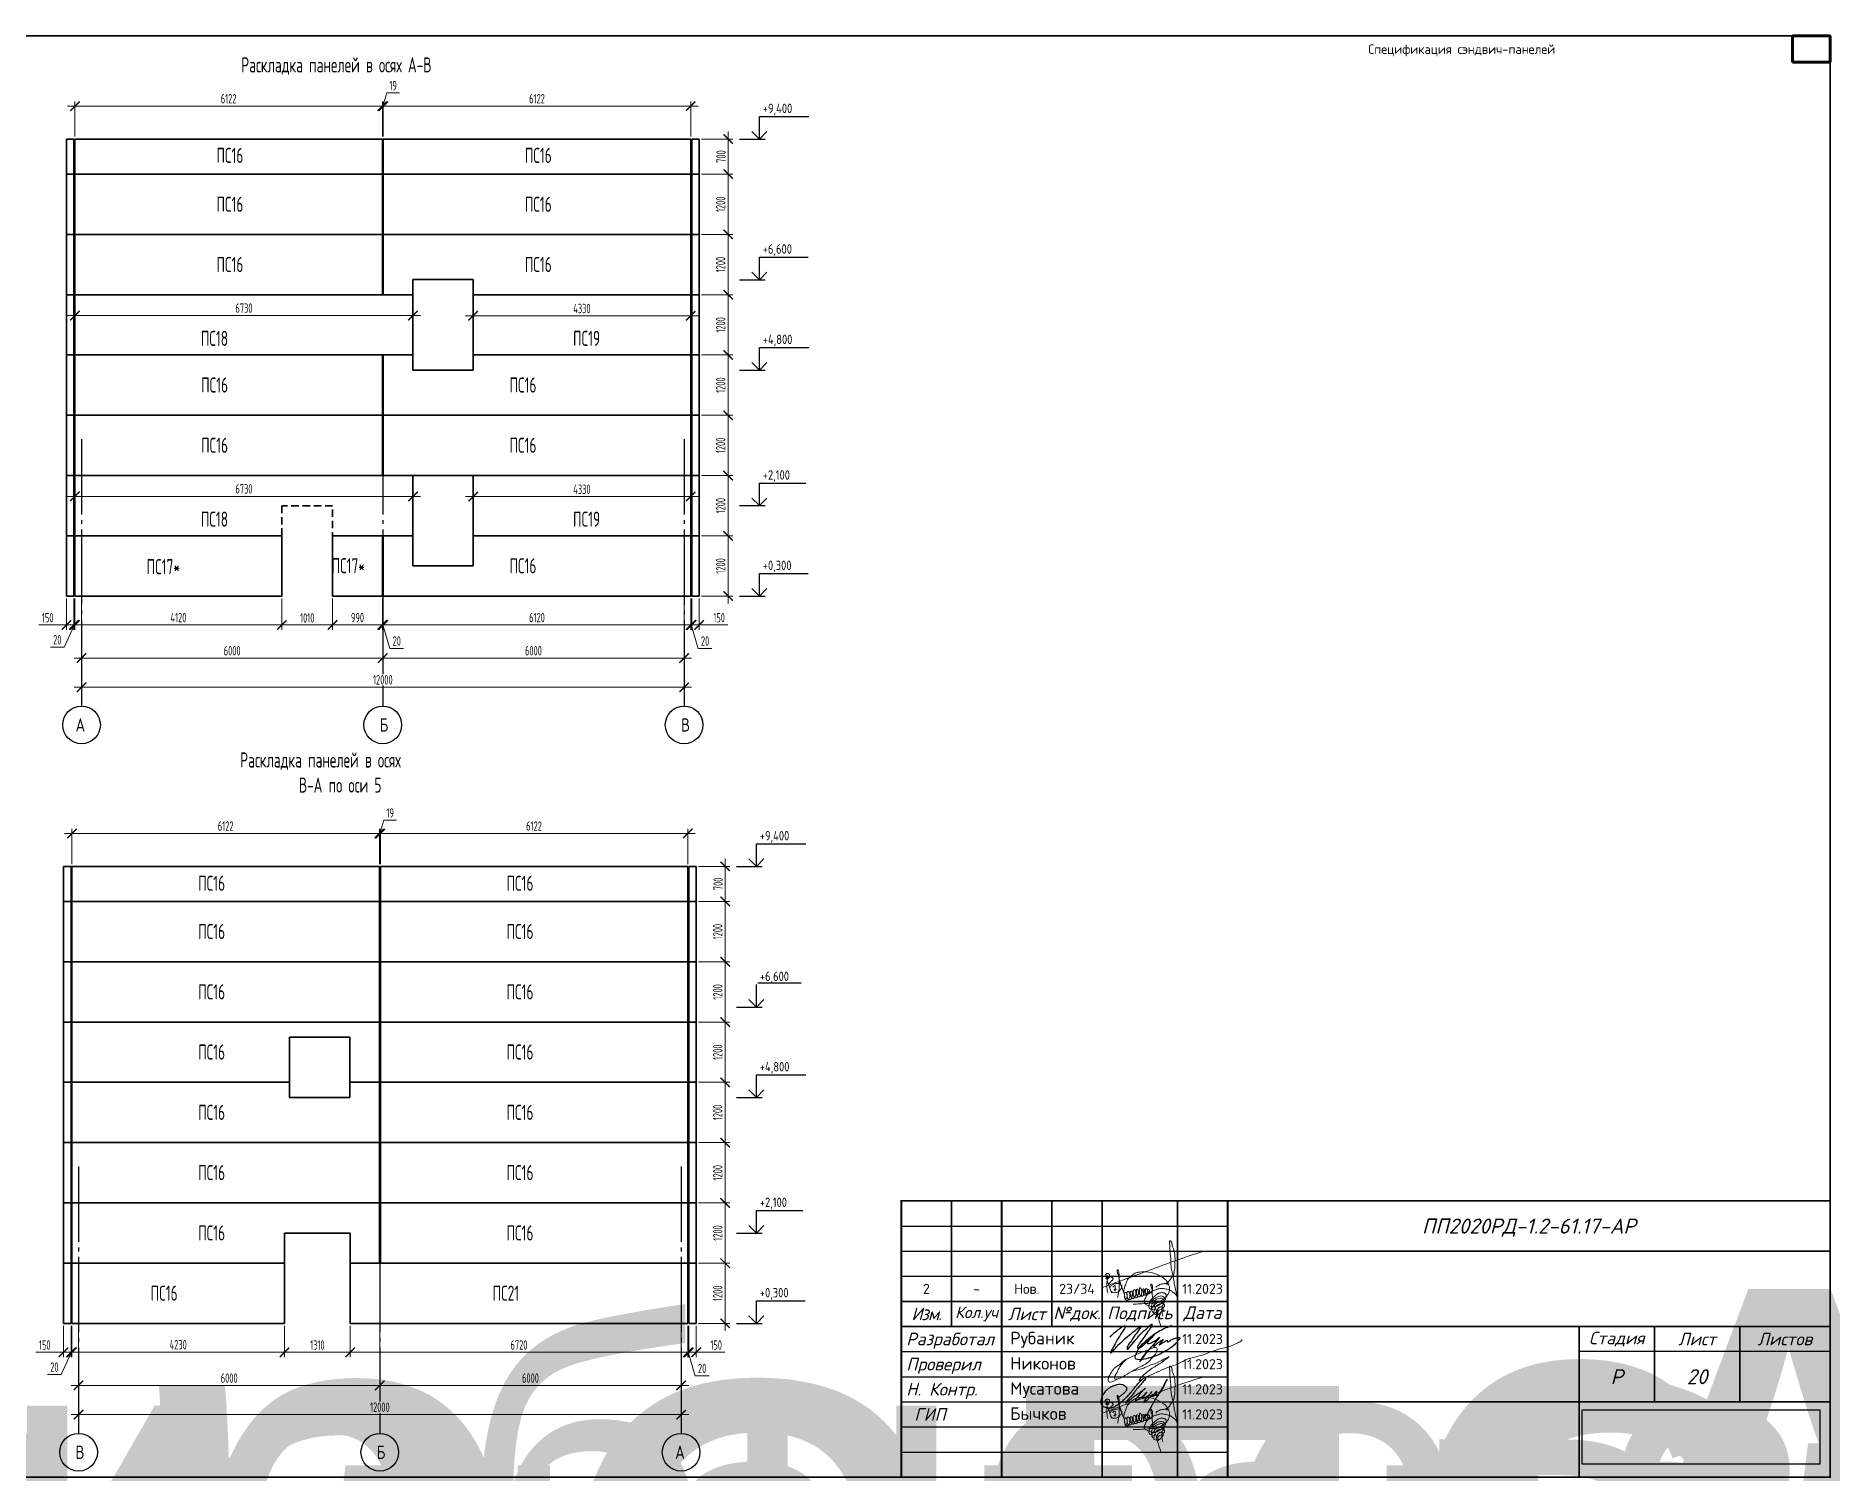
# Model space of a CAD drawing. Header units: millimetres. Extents: x 148937 to 2048786, y 870 to 351006.
# Drawn here: x 718248 to 753985, y 226861 to 255441 of the extents above; entities that cross this region are included whole.
import ezdxf
from ezdxf.enums import TextEntityAlignment as Align

# ---------------------------------------------------------------- set-up
doc = ezdxf.new("R2018")
doc.units = ezdxf.units.MM
doc.linetypes.add('_ШТР__2__1_', pattern=[3, 2, -1])
doc.linetypes.add('ГОСТ 2.303 5', pattern=[24, 20, -1.5, 1, -1.5])
doc.layers.add('PDF _Геометрия', color=7, linetype='Continuous')
doc.layers.add('Слой2', color=7, linetype='Continuous')
doc.layers.add('PDF _Сплошная заливка', color=7, linetype='Continuous', true_color=0x007eff)
for name, color, linetype, lineweight in [('VRV-daikin', 150, 'Continuous', 40), ('Оси', 72, 'Continuous', 9), ('Размер', 72, 'Continuous', 0), ('Текстовые примечания', 52, 'Continuous', 25)]:
    doc.layers.add(name, color=color, linetype=linetype, lineweight=lineweight)
doc.layers.add('Бычков А_В_dwg', color=7, linetype='Continuous', lineweight=9, true_color=0x767676)
doc.styles.add('_PP_Text Style', font='cs_gost2304.shx', dxfattribs={"width": 0.8})
doc.styles.add('GOST-2.304_Type-B', font='GOST Common.ttf')
doc.styles.add('ICOCPEUR', font='isocpeur.ttf', dxfattribs={"height": 2})
doc.styles.add('М2.5', font='isocpeui.ttf', dxfattribs={"height": 2.5})
doc.styles.add('М3', font='isocpeui.ttf', dxfattribs={"height": 3})
picture_1 = doc.add_image_def('image1.jpg', size_in_pixel=(232, 53))

msp = doc.modelspace()

# ---------------------------------------------------------------- texts
at = {"color": 0, "lineweight": -2, "style": 'ICOCPEUR'}
for s, insert, char_height, width, attachment_point in [('2', (735984.97521, 230491), 200, 1000, 5), ('Нов.', (737984.97521, 230491), 200, 1000, 5), ('23/34', (738984.97521, 230491), 200, 1000, 5), ('11.2023', (741484.97521, 230491), 200, 1000, 5), ('-', (736984.97521, 230491), 200, 1000, 5), ('Рубаник', (737657.49079, 229635.00988), 250, 1672.8532521, 1), ('11.2023', (741484.97521, 229491), 200, 1000, 5), ('Никонов', (737654.06888, 229132.34786), 250, 1672.8532521, 1), ('11.2023', (741484.97521, 228991), 200, 1000, 5), ('Мусатова', (737654.06888, 228632.34786), 250, 1672.8532521, 1), ('11.2023', (741484.97521, 228491), 200, 1000, 5), ('Бычков', (737654.06888, 228132.34786), 250, 1672.8532521, 1), ('11.2023', (741484.97521, 227991), 200, 1000, 5)]:
    msp.add_mtext(s, dxfattribs=dict(at, insert=insert, char_height=char_height, width=width, attachment_point=attachment_point))
at = {"layer": 'Оси', "color": 7, "linetype": 'Continuous', "lineweight": 25, "ltscale": 75, "char_height": 262.5, "attachment_point": 1, "style": '_PP_Text Style'}
for s, insert, width in [('\\f|b0|i0|c1|p0;\\W1.0000000000;\\T1.0000000000;\\o\\lА', (719038.50071, 241851.45364), 450), ('\\f|b0|i0|c1|p0;\\W1.0000000000;\\T1.0000000000;\\o\\lБ', (725095.68821, 241851.45364), 450), ('\\f|b0|i0|c1|p0;\\W1.0000000000;\\T1.0000000000;\\o\\lВ', (731097.83493, 241851.45364), 462.5), ('\\f|b0|i0|c1|p0;\\W1.0000000000;\\T1.0000000000;\\o\\lВ', (719036.69295, 227367.63349), 462.5), ('\\f|b0|i0|c1|p0;\\W1.0000000000;\\T1.0000000000;\\o\\lБ', (725036.69295, 227367.63349), 450), ('\\f|b0|i0|c1|p0;\\W1.0000000000;\\T1.0000000000;\\o\\lА', (730981.65218, 227367.63349), 450)]:
    msp.add_mtext(s, dxfattribs=dict(at, insert=insert, width=width))
at = {"layer": 'Размер', "color": 7, "linetype": 'Continuous', "lineweight": 25, "ltscale": 75, "char_height": 187.5, "attachment_point": 1, "style": '_PP_Text Style'}
for s, insert, width in [('\\f|b0|i0|c1|p0;\\W1.0000000000;\\T1.0000000000;\\o\\l+9,400', (732726.89918, 254091.48472), 1205.3571429), ('\\f|b0|i0|c1|p0;\\W1.0000000000;\\T1.0000000000;\\o\\l+6,600', (732726.8976, 251291.48472), 1205.3571429), ('\\f|b0|i0|c1|p0;\\W1.0000000000;\\T1.0000000000;\\o\\l+4,800', (732726.8976, 249491.48472), 1205.3571429), ('\\f|b0|i0|c1|p0;\\W1.0000000000;\\T1.0000000000;\\o\\l+2,100', (732726.89918, 246791.48472), 1169.6428571), ('\\f|b0|i0|c1|p0;\\W1.0000000000;\\T1.0000000000;\\o\\l+0,300', (732726.89883, 244991.48472), 1205.3571429), ('\\f|b0|i0|c1|p0;\\W1.0000000000;\\T1.0000000000;\\o\\l+9,400', (732667.90392, 239607.66458), 1205.3571429), ('\\f|b0|i0|c1|p0;\\W1.0000000000;\\T1.0000000000;\\o\\l+6,600', (732667.90235, 236807.66458), 1205.3571429), ('\\f|b0|i0|c1|p0;\\W1.0000000000;\\T1.0000000000;\\o\\l+4,800', (732667.90235, 235007.66458), 1205.3571429), ('\\f|b0|i0|c1|p0;\\W1.0000000000;\\T1.0000000000;\\o\\l+2,100', (732667.90392, 232307.66458), 1169.6428571), ('\\f|b0|i0|c1|p0;\\W1.0000000000;\\T1.0000000000;\\o\\l+0,300', (732667.90357, 230507.66458), 1205.3571429)]:
    msp.add_mtext(s, dxfattribs=dict(at, insert=insert, width=width))
at = {"layer": 'Слой2', "color": 7, "insert": (746648.70807, 255151.09259), "char_height": 187.5000005, "attachment_point": 5, "style": 'GOST-2.304_Type-B'}
msp.add_mtext_dynamic_manual_height_columns('Спецификация сэндвич-панелей', width=6530.8826757, gutter_width=3269.75341, heights=[1198.7105], dxfattribs=at)
at = {"layer": 'Текстовые примечания', "color": 7, "style": '_PP_Text Style', "width": 0.8}
for s, p in [('ПС16', (721843.3142, 252911.10774)), ('ПС16', (727985.1466, 252911.10774)), ('ПС16', (721843.3142, 251937.6716)), ('ПС16', (727985.1466, 251937.6716)), ('ПС16', (721843.3142, 250738.53067)), ('ПС16', (727985.1466, 250738.53067)), ('ПС18', (721532.44246, 249267.24208)), ('ПС19', (728946.4083, 249267.24208)), ('ПС16', (721538.15951, 248338.10112)), ('ПС16', (727679.9919, 248338.10112)), ('ПС16', (721538.15951, 247138.96019)), ('ПС16', (727679.9919, 247138.96019)), ('ПС18', (721532.44522, 245667.6716)), ('ПС19', (728946.41106, 245667.6716)), ('ПС17*', (720452.81302, 244721.53134)), ('ПС17*', (724136.5373, 244740.52901)), ('ПС16', (727679.9919, 244738.53146)), ('Раскладка панелей в осях', (722315.84783, 240872.1564)), ('В-А по оси 5', (723487.2764, 240372.1564)), ('ПС16', (721479.16205, 238417.2876)), ('ПС16', (727620.99663, 238417.2876)), ('ПС16', (721479.16205, 237455.99913)), ('ПС16', (727620.99663, 237455.99913)), ('ПС16', (721479.16205, 236254.71053)), ('ПС16', (727620.99663, 236254.71053)), ('ПС16', (721479.16205, 235055.57109)), ('ПС16', (727620.99663, 235055.57109)), ('ПС16', (721479.16205, 233854.28031)), ('ПС16', (727620.99663, 233854.28031)), ('ПС16', (721479.16205, 232655.14087)), ('ПС16', (727620.99663, 232655.14087)), ('ПС16', (721479.16205, 231453.85158)), ('ПС16', (727620.99663, 231453.85158)), ('ПС16', (720533.60337, 230254.71202)), ('ПС21', (727344.0689, 230254.71202))]:
    msp.add_text(s, height=300, dxfattribs=at).set_placement(p)

# ---------------------------------------------------------------- blocks, each defined once
blk = doc.blocks.new('_ArchTick')
at = {"color": 0, "linetype": 'ByBlock', "const_width": 0.15}
blk.add_lwpolyline([(-0.5, -0.5), (0.5, 0.5)], dxfattribs=at)
blk = doc.blocks.new('Подпись - Никонов_dwg-3270636-План 1 этажа на отм_ _0_000')
at = {"color": 5, "lineweight": 9, "true_color": 0x0000ff}
for points, knots in [([(3665.52, 1236.6), (3666.5, 1237.14), (3668.17, 1238.05), (3670.71, 1239.2), (3672.07, 1240.93), (3673.32, 1242.22), (3673.66, 1243.24), (3673.55, 1244.1), (3672.77, 1244.07), (3672.04, 1243.81), (3670.9, 1243.4), (3669.38, 1242.75), (3667.66, 1242.15), (3665.77, 1241.13), (3663.78, 1240.45), (3662.29, 1238.74), (3660.48, 1237.97), (3659.73, 1236.22), (3658.85, 1235.18), (3658.68, 1232.96), (3661.47, 1234.49), (3663.56, 1235.19), (3665.7, 1236.99), (3668.13, 1237.38), (3670.11, 1237.99), (3671.57, 1238.82), (3673.36, 1239.3), (3674.85, 1240.05), (3678.47, 1242.12), (3675.91, 1240.27), (3675.1, 1239.54), (3674.17, 1239.11), (3673.15, 1238.38), (3671.6, 1237.51), (3670.34, 1236.4), (3669.16, 1235.47), (3668.72, 1234.84), (3667.87, 1233.86), (3669.3, 1234.46), (3670.18, 1235.13), (3672.12, 1235.93), (3674.48, 1237), (3677.14, 1238.24), (3679.94, 1238.99), (3682.41, 1240.55), (3685.18, 1241.21), (3688.64, 1242.17), (3692.16, 1243.76), (3695.76, 1244.24), (3697.69, 1245.37), (3698.63, 1245.77), (3699.29, 1246.03), (3699.24, 1246.38), (3699.22, 1246.52)], [0, 0, 0, 0, 3.378818, 5.715922, 8.219361, 9.899721, 10.976556, 11.451856, 12.139284, 12.804214, 13.911598, 15.723529, 17.789374, 19.345922, 22.172631, 23.901681, 26.066298, 27.733912, 29.312205, 30.352176, 32.99265, 34.962632, 38.022379, 40.726019, 42.282123, 44.222072, 45.778162, 47.594383, 50.346055, 52.300104, 53.284202, 54.011029, 55.266878, 57.065791, 59.294374, 60.398001, 61.356333, 62.02213, 62.983928, 63.988976, 66.073504, 68.81322, 71.967541, 74.789114, 77.472638, 80.63425, 83.226851, 88.281354, 92.11797, 94.014352, 94.776009, 95.380685, 95.760607, 95.760607, 95.760607, 95.760607]), ([(3661.89, 1234.59), (3661.73, 1234.56), (3661.4, 1234.48), (3660.68, 1234.54), (3660.86, 1235.61), (3661.47, 1236.31), (3661.96, 1237.64), (3662.73, 1238.76), (3663.69, 1240.06), (3664.56, 1240.57), (3665.08, 1240.88)], [0, 0, 0, 0, 0.500239, 1.056482, 1.749661, 2.987208, 4.049601, 5.885059, 7.06866, 8.861453, 8.861453, 8.861453, 8.861453])]:
    blk.add_open_spline(points, degree=3, knots=knots, dxfattribs=at)
blk = doc.blocks.new('Подпись - Мусатова-889560-План 1 этажа на отм_ _0_000')
at = {"layer": 'VRV-daikin', "color": 5, "lineweight": 25, "true_color": 0x0000ff}
for points, knots in [([(23.98, -3.11), (24.07, -3.06), (24.21, -2.96), (24.41, -2.81), (24.6, -2.66), (24.81, -2.5), (25.03, -2.34), (25.22, -2.15), (25.35, -1.97), (25.44, -1.82), (25.47, -1.67), (25.44, -1.52), (25.34, -1.35), (25.13, -1.18), (24.84, -1.03), (24.48, -0.97), (24.14, -0.98), (23.77, -1.06), (23.39, -1.17), (23.03, -1.33), (22.69, -1.51), (22.36, -1.75), (22.04, -2.06), (21.7, -2.46), (21.49, -2.88), (21.33, -3.34), (21.3, -3.68), (21.34, -3.97), (21.38, -4.21), (21.57, -4.4), (21.84, -4.52), (22.16, -4.63), (22.48, -4.69), (22.82, -4.71), (23.28, -4.64), (23.84, -4.3), (24.48, -3.86), (25.07, -3.33), (25.63, -2.8), (26.06, -2.31), (26.41, -1.86), (26.66, -1.53), (26.95, -1.17), (27.25, -0.81), (27.59, -0.47), (27.93, -0.16), (28.24, 0.11), (28.65, 0.31), (28.94, 0.28), (29.12, 0.27)], [0, 0, 0, 0, 22.988989, 39.352759, 57.55937, 78.255598, 100.558758, 119.730927, 139.404937, 151.386168, 160.524969, 173.286484, 186.584875, 205.28706, 233.617861, 261.564606, 287.496969, 311.225358, 347.968397, 378.326637, 402.83633, 436.168739, 472.839079, 503.256611, 556.294005, 579.666438, 614.380384, 633.167239, 649.133275, 667.137721, 692.181705, 717.808892, 743.725371, 767.592525, 796.284284, 848.110235, 915.848767, 975.341971, 1029.346777, 1093.328347, 1125.812724, 1159.728693, 1188.646174, 1232.311944, 1266.688021, 1300.307574, 1336.664934, 1362.025707, 1402.496279, 1402.496279, 1402.496279, 1402.496279]), ([(28.55, -0.04), (28.35, -0.23), (28.02, -0.55), (27.53, -1.14), (27.08, -1.62), (26.66, -2.25), (26.24, -2.72), (25.82, -3.19), (25.56, -3.49), (25.37, -3.7), (25.3, -3.81), (25.26, -3.87), (25.27, -3.91), (25.41, -3.84), (25.59, -3.71), (25.94, -3.42), (26.32, -3.09), (26.7, -2.79), (27.17, -2.5), (27.61, -2.18), (28, -1.92), (28.26, -1.7), (28.39, -1.59), (28.45, -1.55)], [0, 0, 0, 0, 61.944553, 107.52722, 175.465943, 212.068957, 281.07477, 320.224069, 356.529508, 373.823762, 384.157633, 387.747552, 388.574933, 393.221277, 410.837761, 455.996898, 487.470176, 528.675759, 567.208139, 613.651945, 653.207207, 674.764197, 692.165812, 692.165812, 692.165812, 692.165812]), ([(28.45, -1.55), (28.4, -1.59), (28.29, -1.69), (28.05, -1.86), (27.8, -2.19), (27.52, -2.54), (27.25, -2.85), (27.06, -3.06), (26.94, -3.22), (26.86, -3.32), (26.83, -3.4), (26.81, -3.48), (26.87, -3.51), (26.97, -3.52), (27.19, -3.37), (27.55, -3.14), (27.96, -2.83), (28.28, -2.56), (28.48, -2.37), (28.54, -2.29), (28.58, -2.21), (28.59, -2.18)], [0, 0, 0, 0, 16.134747, 33.266463, 66.960912, 110.000915, 136.599312, 162.11958, 174.833381, 182.942488, 190.991453, 195.998541, 198.202501, 204.556661, 219.307379, 257.010825, 304.022792, 336.538613, 355.084471, 362.391255, 366.862024, 366.862024, 366.862024, 366.862024]), ([(28.59, -2.18), (28.58, -2.21), (28.56, -2.25), (28.53, -2.3), (28.47, -2.41), (28.4, -2.51), (28.29, -2.64), (28.18, -2.79), (28.05, -2.93), (27.98, -3.05), (27.97, -3.14), (27.98, -3.22), (28.19, -3.15), (28.4, -3.05), (28.74, -2.83), (29.13, -2.53), (29.38, -2.26), (29.5, -2.07)], [370.214221, 370.214221, 370.214221, 370.214221, 371.492925, 375.50702, 386.272478, 396.326249, 407.662491, 424.671307, 439.040432, 450.864321, 456.652253, 460.111133, 471.509974, 489.8363, 522.772287, 558.418764, 606.54163, 606.54163, 606.54163, 606.54163]), ([(29.5, -2.07), (29.47, -2.11), (29.37, -2.2), (29.14, -2.52), (28.79, -2.86), (28.47, -3.24), (28.28, -3.46), (28.21, -3.61), (28.18, -3.67), (28.16, -3.72), (28.16, -3.76), (28.17, -3.81), (28.28, -3.76), (28.37, -3.7), (28.71, -3.44), (29.15, -3), (29.74, -2.52), (30.05, -2.2), (30.17, -2.07)], [0, 0, 0, 0, 11.986452, 31.972562, 89.173492, 123.415403, 146.46066, 155.981692, 160.052144, 164.064199, 166.595197, 168.836528, 175.563815, 185.362187, 199.585154, 268.942359, 332.231107, 372.1212, 372.1212, 372.1212, 372.1212]), ([(31.88, -0.1), (31.01, -1.7), (30.72, -2.19), (30.19, -2.98), (29.69, -3.88), (29.24, -4.69), (28.87, -5.39), (28.68, -5.82), (28.58, -6.04)], [581.391717, 581.391717, 581.391717, 581.391717, 635.622981, 715.679271, 797.974483, 873.292732, 926.879596, 981.063222, 981.063222, 981.063222, 981.063222]), ([(30.17, -2.07), (30.17, -2.07), (30.18, -2.07), (30.18, -2.07), (30.18, -2.06), (30.18, -2.06), (30.18, -2.06), (30.18, -2.06), (30.18, -2.05), (30.18, -2.05), (30.17, -2.06), (30.17, -2.06), (30.17, -2.06), (30.16, -2.06), (30.16, -2.07), (30.16, -2.07), (30.15, -2.07), (30.15, -2.08), (30.14, -2.09), (30.13, -2.1), (30.12, -2.11), (30.11, -2.12), (30.09, -2.14), (30.07, -2.17), (30.05, -2.2), (29.99, -2.27), (29.88, -2.39), (29.76, -2.53), (29.66, -2.63), (29.61, -2.7), (29.59, -2.75), (29.57, -2.78), (29.57, -2.8), (29.56, -2.81), (29.56, -2.83), (29.56, -2.83), (29.56, -2.84), (29.56, -2.84), (29.56, -2.84), (29.56, -2.85), (29.56, -2.85), (29.56, -2.85), (29.56, -2.85), (29.56, -2.86), (29.56, -2.86), (29.56, -2.86), (29.57, -2.86), (29.57, -2.86), (29.57, -2.86), (29.58, -2.85), (29.59, -2.85), (29.59, -2.85), (29.6, -2.85), (29.61, -2.84), (29.62, -2.83), (29.65, -2.82), (29.69, -2.8), (29.74, -2.78), (29.8, -2.75), (29.88, -2.71), (29.96, -2.66), (30.03, -2.6), (30.07, -2.56), (30.1, -2.53), (30.12, -2.5), (30.14, -2.47), (30.16, -2.45), (30.17, -2.44), (30.18, -2.43), (30.2, -2.41), (30.21, -2.39), (30.23, -2.37), (30.24, -2.36), (30.24, -2.35), (30.25, -2.34), (30.25, -2.34), (30.25, -2.33), (30.25, -2.33), (30.26, -2.33), (30.26, -2.32), (30.26, -2.32), (30.26, -2.32), (30.26, -2.31), (30.26, -2.31), (30.26, -2.31), (30.26, -2.31), (30.26, -2.31), (30.26, -2.31), (30.25, -2.31), (30.25, -2.31), (30.25, -2.31), (30.25, -2.31), (30.24, -2.32), (30.23, -2.32), (30.23, -2.33), (30.22, -2.33), (30.21, -2.34), (30.2, -2.35), (30.18, -2.37), (30.16, -2.39), (30.13, -2.41), (30.12, -2.44), (30.1, -2.46), (30.08, -2.49), (30.05, -2.54), (30.03, -2.58), (30.01, -2.61), (30.01, -2.64), (30, -2.65), (30, -2.66), (30, -2.67), (30, -2.68), (30, -2.68), (30, -2.69), (30, -2.69), (30.01, -2.69), (30.01, -2.69), (30.01, -2.69), (30.01, -2.69), (30.01, -2.7), (30.02, -2.7), (30.02, -2.7), (30.03, -2.7), (30.04, -2.7), (30.04, -2.7), (30.06, -2.69), (30.07, -2.69), (30.09, -2.69), (30.11, -2.69), (30.14, -2.68), (30.18, -2.67), (30.23, -2.65), (30.29, -2.62), (30.38, -2.58), (30.49, -2.52), (30.61, -2.43), (30.76, -2.28), (30.89, -2.1), (31.01, -1.91), (31.12, -1.72), (31.24, -1.48), (31.38, -1.2), (31.52, -0.91), (31.63, -0.67), (31.71, -0.52), (31.75, -0.43), (31.78, -0.37), (31.8, -0.31), (31.82, -0.27), (31.83, -0.24), (31.85, -0.2), (31.86, -0.18), (31.86, -0.16), (31.87, -0.15), (31.87, -0.15), (31.87, -0.14), (31.87, -0.14), (31.87, -0.13), (31.88, -0.13), (31.88, -0.13), (31.88, -0.13), (31.88, -0.13), (31.88, -0.12), (31.88, -0.12), (31.88, -0.12), (31.88, -0.11), (31.88, -0.11), (31.88, -0.1), (31.88, -0.1)], [0, 0, 0, 0, 0.001693, 0.002539, 0.003386, 0.004023, 0.004661, 0.005343, 0.005858, 0.006501, 0.007145, 0.008175, 0.009204, 0.010234, 0.011264, 0.012294, 0.013323, 0.01626, 0.019196, 0.022132, 0.025068, 0.03007, 0.035072, 0.045076, 0.05508, 0.065084, 0.118502, 0.171919, 0.206066, 0.223139, 0.240213, 0.244085, 0.247957, 0.255702, 0.25752, 0.258429, 0.259338, 0.260247, 0.261156, 0.262065, 0.262747, 0.263504, 0.264034, 0.264563, 0.265093, 0.265623, 0.266153, 0.267212, 0.268272, 0.269331, 0.27145, 0.273569, 0.275688, 0.277807, 0.279926, 0.28847, 0.297014, 0.314102, 0.33119, 0.348277, 0.382453, 0.39954, 0.416628, 0.425507, 0.434386, 0.443265, 0.452144, 0.4552, 0.458255, 0.464367, 0.470479, 0.476591, 0.480652, 0.482682, 0.484713, 0.486743, 0.487758, 0.488774, 0.489789, 0.490804, 0.491819, 0.492581, 0.493145, 0.493766, 0.494386, 0.495007, 0.495628, 0.496249, 0.49687, 0.49749, 0.498422, 0.499042, 0.500284, 0.502767, 0.50525, 0.507734, 0.510217, 0.5127, 0.520831, 0.528961, 0.537092, 0.545222, 0.552525, 0.559828, 0.574434, 0.588911, 0.596149, 0.603387, 0.605882, 0.608377, 0.610873, 0.61212, 0.613368, 0.614586, 0.615195, 0.615804, 0.616413, 0.617023, 0.617632, 0.618241, 0.619459, 0.620677, 0.621895, 0.623113, 0.626189, 0.629265, 0.63234, 0.635416, 0.641567, 0.647719, 0.660022, 0.672324, 0.690476, 0.708629, 0.744933, 0.785293, 0.825652, 0.906372, 0.949752, 0.993132, 1.073116, 1.1531, 1.233083, 1.313067, 1.348661, 1.366458, 1.384255, 1.402052, 1.41095, 1.419849, 1.428747, 1.437646, 1.439871, 1.442095, 1.44432, 1.445432, 1.446544, 1.447657, 1.448213, 1.448769, 1.449325, 1.449881, 1.450438, 1.450994, 1.452106, 1.453218, 1.455443, 1.456172, 1.456172, 1.456172, 1.456172])]:
    blk.add_open_spline(points, degree=3, knots=knots, dxfattribs=at)
blk = doc.blocks.new('Бычков А_В_dwg_A$C0B9804A1-5712983-Подпись')
at = {"color": 5, "lineweight": 18, "true_color": 0x0000ff}
for points, knots in [([(9378.8, -1635), (9378.8, -1634.8), (9378.8, -1634.4), (9379, -1633.6), (9379.7, -1633.1), (9381.2, -1632.7), (9382.2, -1632.1), (9383.2, -1631.4), (9384.1, -1630.9), (9385.3, -1630.7), (9386.7, -1630.5), (9388, -1630.4), (9389.5, -1630.1), (9391.2, -1629.3), (9392.6, -1629.2), (9393.7, -1629.7), (9394, -1630), (9394.2, -1630.2), (9394.1, -1630.4), (9393.5, -1630.7), (9392.8, -1630.8), (9392.1, -1630.8), (9391.9, -1630.8), (9391.6, -1630.7), (9391.4, -1630.5), (9391.5, -1630.2), (9391.8, -1629.6), (9392.2, -1629.1), (9392.7, -1628.7), (9393.1, -1628.4), (9393.5, -1628.1), (9393.9, -1627.8), (9394.5, -1627.4), (9395.1, -1626.9), (9395.7, -1626.2), (9396.3, -1625.4), (9396.8, -1624.6), (9397.2, -1623.8), (9397.7, -1622.9), (9398.1, -1622.1), (9398.5, -1621.4), (9398.9, -1620.9), (9399.4, -1620.4), (9399.9, -1619.8), (9400.6, -1619.1), (9401, -1618.4), (9401.2, -1617.8), (9401.4, -1617.2), (9401.5, -1616.4), (9401.6, -1615.5), (9401.7, -1614.5), (9401.9, -1613.5), (9402.2, -1612.1), (9402.7, -1610.3), (9402.6, -1607.8), (9402.4, -1605.2), (9402.7, -1602.5), (9403.1, -1599.9), (9402.9, -1597.4), (9402.6, -1594.9), (9402.5, -1592.1), (9402.2, -1589.4), (9401.3, -1587), (9400.4, -1584.9), (9399.6, -1583), (9399.1, -1581.2), (9399, -1579.9), (9398.9, -1579), (9398.7, -1578.1), (9398.4, -1577), (9397.7, -1576.2), (9397.1, -1575.7), (9396.7, -1575.5), (9396.4, -1575.4), (9396.1, -1575.3), (9395.9, -1575.3), (9395.7, -1575.5), (9395.7, -1575.7), (9395.6, -1576), (9395.6, -1576.4), (9395.7, -1576.9), (9395.7, -1577.2), (9395.8, -1577.5), (9395.8, -1577.9), (9395.9, -1578.6), (9395.9, -1579.4), (9396, -1580.4), (9396, -1581.9), (9396, -1583.7), (9396.2, -1586.7), (9396.4, -1590.2), (9396.9, -1594.2), (9397.5, -1600.1), (9397.5, -1607.3), (9399, -1616), (9400.8, -1623.7), (9402, -1630.5), (9403.1, -1635.8), (9403.8, -1638.9), (9404.4, -1641.2), (9404.8, -1642.5), (9405.2, -1644), (9405.6, -1645.1), (9405.9, -1645.9), (9406.1, -1646.4), (9406.3, -1646.9), (9406.4, -1647.4), (9406.6, -1647.9), (9406.4, -1647.8), (9406, -1647.3), (9405.8, -1647), (9405.6, -1646.7), (9405.3, -1646.3), (9405, -1645.8), (9404.5, -1645.1), (9403.9, -1644.3), (9403.3, -1643.5), (9402.6, -1642.8), (9401.7, -1642.1), (9400.5, -1641.2), (9399.3, -1640.3), (9398.1, -1639.4), (9396.8, -1638.6), (9395.1, -1637.8), (9392.9, -1637.2), (9390.5, -1636.7), (9388.1, -1636.3), (9385, -1636), (9382.1, -1636.5), (9379.7, -1637.3), (9377.8, -1638), (9376, -1638.5), (9374.2, -1639.3), (9372.8, -1640), (9371.8, -1640.9), (9370.9, -1641.7), (9369.8, -1642.6), (9368.6, -1643.3), (9367.6, -1644.2), (9367, -1644.7), (9366.6, -1645.3), (9366.1, -1646.1), (9365.6, -1647.1), (9365.3, -1648), (9365, -1648.7), (9364.7, -1649.3), (9364.4, -1650), (9364, -1650.8), (9363.7, -1651.7), (9363.6, -1652.5), (9363.6, -1653.3), (9363.7, -1654), (9364, -1654.6), (9364.4, -1655.3), (9365, -1655.9), (9366, -1656.7), (9367.5, -1657.4), (9369.5, -1658.1), (9371.4, -1658.9), (9373.3, -1659.5), (9375.3, -1659.9), (9377.2, -1659.7), (9379, -1659.2), (9380.6, -1658.5), (9382.5, -1657.4), (9384.3, -1656), (9386.3, -1654.7), (9387.8, -1653.5), (9389.2, -1652.1), (9390.2, -1650.6), (9390.7, -1648.9), (9391, -1647.2), (9391.4, -1645.8), (9391.5, -1644.3), (9391.2, -1643.4), (9390.7, -1642.8), (9390, -1642.3), (9388.8, -1641.9), (9387.4, -1641.6), (9385.7, -1641.5), (9383.9, -1641.7), (9382.3, -1642.2), (9381, -1642.8), (9379.5, -1643.8), (9377.3, -1645.6), (9374.9, -1647.7), (9372.7, -1649.8), (9371.1, -1651.8), (9370.4, -1653.6), (9370, -1654.7)], [0, 0, 0, 0, 0.0020083, 0.0040167, 0.0075503, 0.0110839, 0.0169569, 0.0198934, 0.02283, 0.0272544, 0.0316789, 0.0361034, 0.0405278, 0.0470142, 0.0535007, 0.0554608, 0.0564409, 0.057421, 0.058894, 0.060367, 0.063313, 0.064129, 0.064945, 0.0657609, 0.0665769, 0.0683396, 0.0701023, 0.071865, 0.0736277, 0.0753904, 0.0771531, 0.0789158, 0.0806785, 0.0837996, 0.0869208, 0.0900419, 0.093163, 0.0962842, 0.0994053, 0.1025264, 0.1056476, 0.1072463, 0.1088451, 0.1120426, 0.1152402, 0.1184377, 0.1199529, 0.1214682, 0.1244987, 0.1275292, 0.1305597, 0.134088, 0.1376163, 0.1446729, 0.1531428, 0.1616127, 0.1705361, 0.1794596, 0.1872864, 0.1951133, 0.2047408, 0.2143682, 0.2220948, 0.2298214, 0.2363602, 0.2428991, 0.2474041, 0.2496565, 0.251909, 0.256414, 0.2609189, 0.2621147, 0.2633104, 0.2645062, 0.2651041, 0.2661183, 0.266951, 0.2682, 0.2690327, 0.270698, 0.2715307, 0.2723634, 0.2732368, 0.2741102, 0.275857, 0.2793506, 0.2828442, 0.2863378, 0.2937373, 0.3011368, 0.3159359, 0.3282966, 0.3406573, 0.3744116, 0.3983495, 0.4271138, 0.4528042, 0.4662772, 0.4797501, 0.4845411, 0.489332, 0.494123, 0.4989139, 0.5011409, 0.5033679, 0.5044814, 0.5055949, 0.5067084, 0.5091309, 0.5104399, 0.5110944, 0.5117489, 0.5130579, 0.5156758, 0.5182938, 0.5229915, 0.5253404, 0.5276893, 0.532387, 0.5370847, 0.5420429, 0.5470011, 0.5519593, 0.5569176, 0.5655556, 0.5741937, 0.5816937, 0.5891938, 0.6047556, 0.6097984, 0.6148413, 0.6241946, 0.6288713, 0.633548, 0.6395038, 0.6424817, 0.6454596, 0.6528267, 0.6565103, 0.6583521, 0.6601939, 0.6638781, 0.6675624, 0.6712466, 0.6730887, 0.6749308, 0.6778933, 0.6808558, 0.6838183, 0.6867808, 0.6890363, 0.6912918, 0.6935474, 0.6958029, 0.6989544, 0.702106, 0.708409, 0.715393, 0.722377, 0.7288233, 0.7352697, 0.7417366, 0.7482035, 0.7535363, 0.758869, 0.7695345, 0.7759242, 0.7823138, 0.7887034, 0.7950931, 0.8001849, 0.8052768, 0.8121861, 0.8156408, 0.8190955, 0.8211807, 0.823266, 0.8274365, 0.8326618, 0.8378872, 0.8439858, 0.8500845, 0.8543414, 0.8585982, 0.8671119, 0.882737, 0.8896996, 0.8966623, 0.9083173, 0.9083173, 0.9083173, 0.9083173]), ([(9438.1, -1589.2), (9427.4, -1592.6), (9410, -1598.2), (9382.1, -1608.4), (9357.8, -1617.6), (9332.2, -1626.8), (9317.3, -1632.4), (9309.5, -1635.3)], [0, 0, 0, 0, 33.414535, 55.03221, 88.901967, 111.391242, 136.627689, 136.627689, 136.627689, 136.627689]), ([(9313.8, -1620.7), (9313.8, -1620.3), (9313.8, -1619.5), (9314, -1618.5), (9314.6, -1617.8), (9315.5, -1617.3), (9316.8, -1617), (9318.2, -1617.4), (9319.1, -1618.3), (9319.4, -1619.3), (9319.4, -1620.4), (9319, -1621.6), (9318.4, -1622.7), (9317.7, -1623.7), (9316.9, -1624.1), (9316.2, -1624.2), (9315.7, -1624.1), (9315.2, -1623.9), (9314.8, -1623.7), (9314.6, -1623.4), (9314.5, -1623.2), (9314.6, -1623), (9314.8, -1622.7), (9315.1, -1622.5), (9315.5, -1622.3), (9315.9, -1622.2), (9316.2, -1622.1), (9316.7, -1622), (9317.6, -1621.9), (9318.6, -1621.4), (9319.7, -1621.1), (9320.6, -1621), (9321.5, -1621.4), (9322.4, -1621.9), (9323.1, -1622.4), (9323.5, -1622.7), (9323.6, -1622.9), (9323.8, -1623.3), (9323.8, -1624), (9323.3, -1625.1), (9322.6, -1625.8), (9322, -1626.4), (9321.7, -1626.7), (9321.4, -1627), (9321, -1627.4), (9320.5, -1628.1), (9320, -1628.7), (9319.4, -1629.4), (9318.9, -1629.8), (9318.5, -1629.9), (9318.2, -1630), (9317.9, -1629.9), (9317.5, -1629.7), (9317.1, -1629.2), (9316.8, -1628.7), (9316.6, -1628.1), (9316.5, -1627.6), (9316.4, -1626.9), (9316.3, -1626.3), (9316.3, -1626)], [0, 0, 0, 0, 0.0038172, 0.0076344, 0.0100714, 0.0125084, 0.017713, 0.0229177, 0.0260373, 0.0291569, 0.0329879, 0.0368189, 0.0410044, 0.0451898, 0.0484641, 0.0501013, 0.0517384, 0.0529847, 0.054231, 0.0554773, 0.0561004, 0.0573525, 0.0579814, 0.0592392, 0.0604971, 0.0617549, 0.0630127, 0.0642706, 0.0667862, 0.0722362, 0.0749612, 0.0776863, 0.0811002, 0.0845142, 0.0874243, 0.0888794, 0.089607, 0.0903345, 0.0932284, 0.0961222, 0.1007475, 0.1030601, 0.1042164, 0.1053727, 0.1075198, 0.1096669, 0.113961, 0.1157081, 0.1174553, 0.1192024, 0.120076, 0.1209495, 0.1227411, 0.1245326, 0.1263242, 0.1281158, 0.1299073, 0.1316989, 0.135282, 0.135282, 0.135282, 0.135282]), ([(9317, -1642.4), (9316.6, -1639.9), (9315.7, -1634.6), (9316.2, -1626.7), (9316.1, -1621.4), (9316.1, -1618.8)], [0, 0, 0, 0, 7.562669, 15.96927, 23.666485, 23.666485, 23.666485, 23.666485]), ([(9329.7, -1647.8), (9330.6, -1642.3), (9332, -1634.3), (9331.4, -1624.9), (9331.6, -1619.8), (9331.4, -1616.7), (9331, -1614.5), (9330.5, -1613.5), (9330.2, -1613), (9329.9, -1612.8), (9329.7, -1612.6), (9329.5, -1612.4), (9329.3, -1612.3), (9329.2, -1612.4), (9329, -1612.7), (9328.9, -1613.1), (9328.9, -1614.1), (9329, -1615.3), (9329.4, -1616.3), (9329.7, -1617), (9330, -1617.6), (9330.3, -1618.5), (9330.6, -1619.5), (9330.8, -1620.5), (9331, -1621.5), (9331.2, -1622.5), (9331.5, -1623.8), (9331.8, -1625.4), (9332.3, -1627), (9332.8, -1628.5), (9333.3, -1629.9), (9334.7, -1634), (9336.1, -1637.6), (9337.3, -1640.8)], [0, 0, 0, 0, 0.054595, 0.079627, 0.0919762, 0.1043255, 0.1107559, 0.1139711, 0.1155788, 0.1163826, 0.1171864, 0.1180208, 0.1186466, 0.1199573, 0.1210594, 0.1221614, 0.1232635, 0.1276718, 0.13208, 0.1342842, 0.1364883, 0.1398573, 0.1432263, 0.1465952, 0.1499642, 0.1533332, 0.1567022, 0.1634402, 0.1684794, 0.1735186, 0.1785577, 0.1835969, 0.2166009, 0.2166009, 0.2166009, 0.2166009]), ([(9349.6, -1656.1), (9352.3, -1656.1), (9358.5, -1655.9), (9368.5, -1655.1), (9378.7, -1654.9), (9385.9, -1651.4), (9390.2, -1648.3), (9392.6, -1645.9), (9393.9, -1643.6), (9394.7, -1641.9), (9395.3, -1640.2), (9395.9, -1637.9), (9396, -1635.5), (9395.4, -1633.2), (9394.5, -1630.8), (9392.9, -1627.8), (9390.7, -1625), (9388.3, -1623), (9384.9, -1620.7), (9380.2, -1618.2), (9373.1, -1615.7), (9366.4, -1614.7), (9360.3, -1615), (9356.6, -1615.4), (9353.9, -1616), (9351.8, -1616.8), (9349.8, -1618), (9347.4, -1619.9), (9345.1, -1622), (9343, -1624), (9341.6, -1625.9), (9340.7, -1628.1), (9339.9, -1630.6), (9339.2, -1632.7), (9338.4, -1634.4), (9337.9, -1635.8), (9337.7, -1637.4), (9337.7, -1638.9), (9337.6, -1640.4), (9337.6, -1641.7), (9338.1, -1643.1), (9338.6, -1644.9), (9338.4, -1646.5), (9338.6, -1648.2), (9339.1, -1649), (9339.6, -1649.4), (9339.8, -1649.5), (9340, -1649.5), (9340.2, -1649.5), (9340.5, -1649.4), (9341, -1649.1), (9341.7, -1648.2), (9341.8, -1647), (9341.5, -1645.6), (9341.7, -1644.2), (9341.6, -1643.1), (9341.2, -1642.2), (9340.6, -1641.6), (9340.1, -1641.3), (9339.8, -1641.3), (9339.6, -1641.3), (9339.5, -1641.3), (9339.3, -1641.4), (9338.9, -1641.7), (9338.2, -1643), (9338.2, -1644.6), (9338.5, -1646), (9338.7, -1646.9), (9338.8, -1647.5), (9338.9, -1648), (9339, -1648.6), (9339.2, -1649.4), (9339.5, -1650.2), (9339.9, -1650.8), (9340.2, -1651), (9340.4, -1651.2), (9340.8, -1651.4), (9341.2, -1651.5), (9341.8, -1651.5), (9342.2, -1651.4), (9342.6, -1651.3), (9342.9, -1651.1), (9343.4, -1650.7), (9344.2, -1649.8), (9344.8, -1648.3), (9345, -1646.8), (9345.1, -1645.8), (9345.2, -1644.8), (9345.2, -1643.9), (9345, -1642.9), (9344.8, -1642), (9344.4, -1641.3), (9344, -1640.8), (9343.5, -1640.4), (9343.1, -1640.3), (9342.7, -1640.2), (9342.5, -1640.2), (9342.3, -1640.2), (9342.2, -1640.2), (9342, -1640.3), (9341.9, -1640.5), (9341.8, -1640.7), (9341.7, -1640.9), (9341.6, -1641.2), (9341.5, -1641.4), (9341.5, -1641.7), (9341.5, -1642.1), (9341.5, -1642.7), (9341.5, -1643.5), (9341.6, -1644.3), (9341.7, -1645), (9341.8, -1645.5), (9341.8, -1645.9), (9341.9, -1646.5), (9341.9, -1647.1), (9342, -1647.9), (9342.2, -1648.6), (9342.5, -1649), (9342.7, -1649.2), (9342.9, -1649.5), (9343.3, -1649.7), (9343.7, -1650), (9344.4, -1650.2), (9345, -1650.3), (9345.7, -1650.2), (9346.1, -1650.1), (9346.4, -1649.9), (9346.7, -1649.7), (9346.9, -1649.5), (9347.1, -1649.3), (9347.2, -1649), (9347.4, -1648.7), (9347.5, -1648.4), (9347.6, -1648.1), (9347.7, -1647.9), (9347.8, -1647.6), (9348, -1647.3), (9348.1, -1647), (9348.1, -1646.7), (9348.2, -1646.4), (9348.3, -1645.9), (9348.4, -1645.1), (9348.4, -1644.3), (9348.4, -1643.7), (9348.4, -1643.4), (9348.4, -1643.1), (9348.4, -1642.8), (9348.4, -1642.4), (9348.4, -1641.9), (9348.3, -1641.3), (9348.2, -1640.8), (9347.9, -1640.3), (9347.7, -1640), (9347.4, -1639.8), (9347.1, -1639.7), (9347, -1639.6), (9346.8, -1639.6), (9346.6, -1639.6), (9346.5, -1639.7), (9346.2, -1639.8), (9346, -1640), (9345.8, -1640.3), (9345.6, -1640.6), (9345.5, -1641), (9345.4, -1641.4), (9345.5, -1642), (9345.6, -1642.7), (9345.9, -1643.4), (9346.2, -1644.1), (9346.3, -1644.5), (9346.4, -1644.8), (9346.4, -1645), (9346.5, -1645.3), (9346.5, -1645.7), (9346.5, -1646.3), (9346.6, -1647), (9346.8, -1647.6), (9347, -1647.9), (9347.2, -1648.1), (9347.4, -1648.4), (9347.8, -1648.6), (9348.2, -1648.8), (9348.6, -1649), (9349.1, -1649), (9349.5, -1649), (9349.8, -1649), (9350, -1648.9), (9350.2, -1648.8), (9350.4, -1648.6), (9350.6, -1648.4), (9350.8, -1648), (9350.9, -1647.6), (9351.1, -1647.2), (9351.2, -1647), (9351.3, -1646.8), (9351.4, -1646.6), (9351.6, -1646.5), (9351.7, -1646.3), (9351.9, -1646.1), (9352.1, -1645.9), (9352.2, -1645.8), (9352.3, -1645.6), (9352.4, -1645.4), (9352.5, -1645.2), (9352.6, -1644.9), (9352.7, -1644.5), (9352.8, -1644), (9352.8, -1643.7), (9352.9, -1643.3), (9353, -1642.8), (9353, -1642.2), (9353, -1641.6), (9353, -1641), (9352.9, -1640.5), (9352.8, -1639.9), (9352.6, -1639.5), (9352.5, -1639.2), (9352.4, -1639), (9352.3, -1638.7), (9352.1, -1638.4), (9351.9, -1638.2), (9351.8, -1638.1), (9351.6, -1638), (9351.4, -1638), (9351.2, -1638), (9350.9, -1638), (9350.6, -1638.1), (9350.2, -1638.4), (9349.9, -1638.6), (9349.8, -1638.8), (9349.6, -1639.1), (9349.5, -1639.4), (9349.4, -1639.8), (9349.3, -1640.3), (9349.3, -1641), (9349.4, -1641.9), (9349.5, -1642.6), (9349.5, -1643), (9349.5, -1643.5), (9349.6, -1644), (9349.7, -1644.6), (9349.8, -1645.2), (9349.9, -1645.6), (9350, -1646), (9350.2, -1646.3), (9350.3, -1646.6), (9350.5, -1646.8), (9350.6, -1647.1), (9350.8, -1647.4), (9351.1, -1647.7), (9351.4, -1648), (9351.6, -1648.1), (9351.9, -1648.2), (9352.5, -1648.3), (9353, -1648.3), (9353.5, -1648.1), (9353.7, -1648), (9354.1, -1647.8), (9354.6, -1647.3), (9355, -1646.7), (9355.2, -1646.1), (9355.4, -1645.6), (9355.5, -1645.1), (9355.6, -1644.6), (9355.7, -1644.1), (9355.8, -1643.7), (9355.9, -1643.2), (9356.1, -1642.5), (9356.2, -1641.6), (9356.2, -1640.8), (9356.1, -1640.3), (9356.1, -1639.9), (9356, -1639.6), (9355.9, -1639.4), (9355.9, -1639.2), (9355.8, -1638.9), (9355.7, -1638.4), (9355.5, -1637.9), (9355.3, -1637.4), (9355.1, -1637.2), (9354.9, -1637.1), (9354.7, -1637.1), (9354.4, -1637.2), (9354.2, -1637.4), (9354, -1637.6), (9353.8, -1637.8), (9353.7, -1638), (9353.7, -1638.2), (9353.6, -1638.5), (9353.6, -1638.7), (9353.7, -1639), (9353.7, -1639.2), (9353.7, -1639.4), (9353.7, -1639.6), (9353.8, -1640), (9353.8, -1640.6), (9353.8, -1641.2), (9353.8, -1641.9), (9353.8, -1642.6), (9353.8, -1643.4), (9353.9, -1644.1), (9354.1, -1645), (9354.4, -1645.7), (9355, -1646.3), (9355.4, -1646.7), (9355.9, -1646.9), (9356.5, -1647), (9357, -1647), (9357.4, -1646.9), (9357.7, -1646.8), (9357.9, -1646.7), (9358.2, -1646.5), (9358.4, -1646.2), (9358.7, -1646), (9358.9, -1645.9), (9359.1, -1645.7), (9359.3, -1645.6), (9359.5, -1645.4), (9359.7, -1645.2), (9359.9, -1645), (9359.9, -1644.8), (9360, -1644.6), (9360, -1644.3), (9360, -1644), (9360, -1643.6), (9360, -1643.4), (9360, -1643.1), (9360, -1642.8), (9360.1, -1642.4), (9360.2, -1641.9), (9360.3, -1641.5), (9360.4, -1641.2), (9360.4, -1640.9), (9360.5, -1640.4), (9360.4, -1639.5), (9360.3, -1638.6), (9360.1, -1637.8), (9359.9, -1637.3), (9359.8, -1636.9), (9359.6, -1636.6), (9359.4, -1636.3), (9359.2, -1635.9), (9358.9, -1635.7), (9358.6, -1635.5), (9358.3, -1635.4), (9358.1, -1635.3), (9357.8, -1635.3), (9357.7, -1635.4), (9357.6, -1635.5), (9357.5, -1635.7), (9357.4, -1636), (9357.5, -1636.5), (9357.5, -1637), (9357.6, -1637.4), (9357.6, -1637.9), (9357.6, -1638.3), (9357.6, -1638.8), (9357.5, -1639.8), (9357.3, -1641.4), (9357.4, -1643.3), (9358.1, -1644.7), (9358.9, -1645.6), (9359.8, -1646), (9360.5, -1646.1), (9360.9, -1646.1), (9361.4, -1645.9), (9362, -1645.6), (9362.4, -1645.1), (9362.7, -1644.5), (9362.9, -1643.9), (9363, -1643.3), (9363.2, -1642.6), (9363.3, -1641.9), (9363.5, -1641.1), (9363.7, -1640.2), (9363.8, -1639.6), (9363.8, -1639.1), (9363.9, -1638.7), (9363.9, -1638.3), (9363.8, -1637.8), (9363.5, -1637.3), (9363.2, -1637), (9363, -1636.9), (9362.8, -1636.8), (9362.5, -1636.8), (9362.1, -1636.9), (9361.9, -1637.1), (9361.7, -1637.4), (9361.6, -1637.7), (9361.7, -1638), (9361.8, -1638.3), (9361.9, -1638.5), (9362, -1638.6), (9362.1, -1638.9), (9362.2, -1639.3), (9362.3, -1640), (9362.3, -1641), (9362.5, -1642.1), (9362.9, -1643), (9363.2, -1643.8), (9363.4, -1644.2), (9363.7, -1644.4), (9364, -1644.6), (9364.5, -1644.6), (9365.2, -1644.5), (9366, -1644.2), (9366.8, -1643.6), (9367.2, -1642.5), (9367.5, -1641.1), (9367.6, -1639.5), (9367.5, -1637.8), (9366.3, -1636), (9364.8, -1637.1), (9365.3, -1638.9), (9364.6, -1640.9), (9365.4, -1643.3), (9367, -1643.5), (9368.1, -1643.3), (9369, -1642.8), (9369.5, -1642.2), (9369.7, -1641.6), (9369.8, -1641.1), (9369.9, -1640.6), (9370.1, -1640), (9370.2, -1639.3), (9370.1, -1638.7), (9370, -1638.2), (9369.7, -1637.9), (9369.4, -1637.6), (9369, -1637.4), (9368.6, -1637.3), (9368.4, -1637.3), (9368.2, -1637.4), (9368.1, -1637.5), (9367.9, -1637.7), (9367.7, -1638.1), (9367.7, -1639.2), (9368, -1640.3), (9368.7, -1641.2), (9369.7, -1642.1), (9370.9, -1642.5), (9372.1, -1641.8), (9372.9, -1640.9), (9373.4, -1639.9), (9373.9, -1638.7), (9374.2, -1637), (9374.3, -1635.1), (9374.1, -1633.4), (9373.8, -1632.5), (9373.3, -1631.6), (9373, -1631.1), (9372.7, -1630.7), (9372.5, -1630.5), (9372.3, -1630.5), (9372.1, -1630.7), (9372, -1631.3), (9372, -1632.5), (9372.2, -1633.4), (9372.4, -1634.1), (9372.7, -1634.8), (9373, -1635.6), (9373.2, -1636.4), (9373.4, -1637.2), (9373.5, -1638.1), (9373.6, -1639.8), (9373.6, -1642.6), (9374, -1646.3), (9374.9, -1651.3), (9378.4, -1664.2), (9382, -1675.7), (9384.8, -1684.8)], [0, 0, 0, 0, 0.026769, 0.060573, 0.099718, 0.125298, 0.138421, 0.151543, 0.158047, 0.164551, 0.170355, 0.176158, 0.187766, 0.193598, 0.199431, 0.213044, 0.226657, 0.234782, 0.242908, 0.267364, 0.286861, 0.317085, 0.333212, 0.346804, 0.353599, 0.360395, 0.368645, 0.376895, 0.390901, 0.398443, 0.405985, 0.413714, 0.421443, 0.431847, 0.435981, 0.440115, 0.445868, 0.451621, 0.455692, 0.459763, 0.464921, 0.470079, 0.477784, 0.481637, 0.485489, 0.486755, 0.487388, 0.48802, 0.488802, 0.489584, 0.491148, 0.494275, 0.498515, 0.502754, 0.508627, 0.511564, 0.514501, 0.517408, 0.518861, 0.519588, 0.520314, 0.520947, 0.521581, 0.522847, 0.525379, 0.533944, 0.538227, 0.540368, 0.54251, 0.544091, 0.545673, 0.548836, 0.551999, 0.55358, 0.555162, 0.556037, 0.556911, 0.558661, 0.56041, 0.562159, 0.563041, 0.563923, 0.565686, 0.569213, 0.57534, 0.581467, 0.58371, 0.585953, 0.590439, 0.593225, 0.596012, 0.598798, 0.601584, 0.602807, 0.604029, 0.605252, 0.605863, 0.606474, 0.607107, 0.60774, 0.608372, 0.609005, 0.61027, 0.610903, 0.611535, 0.612379, 0.613222, 0.614909, 0.618282, 0.621655, 0.623342, 0.625028, 0.62634, 0.627651, 0.630274, 0.632897, 0.635519, 0.636637, 0.637755, 0.638872, 0.63999, 0.641726, 0.643461, 0.646932, 0.648252, 0.649571, 0.650891, 0.65221, 0.652842, 0.653474, 0.654737, 0.656, 0.657263, 0.657861, 0.658459, 0.659655, 0.660851, 0.662047, 0.662801, 0.663556, 0.665066, 0.668085, 0.671324, 0.672944, 0.673754, 0.674563, 0.675571, 0.676578, 0.678593, 0.680607, 0.682622, 0.683901, 0.685181, 0.686461, 0.687101, 0.687741, 0.688344, 0.688948, 0.689552, 0.690156, 0.691363, 0.692571, 0.693455, 0.694339, 0.696107, 0.697876, 0.699644, 0.703181, 0.704949, 0.706718, 0.707375, 0.708033, 0.709349, 0.710664, 0.71198, 0.714611, 0.717242, 0.717944, 0.718647, 0.720053, 0.721459, 0.722864, 0.724279, 0.725694, 0.727109, 0.727817, 0.728524, 0.729511, 0.730498, 0.731484, 0.732471, 0.734444, 0.735431, 0.736417, 0.737021, 0.737625, 0.738228, 0.738832, 0.74004, 0.740643, 0.741247, 0.742043, 0.742839, 0.743635, 0.744431, 0.746022, 0.747614, 0.748594, 0.749573, 0.751532, 0.753491, 0.75545, 0.757334, 0.759218, 0.761101, 0.762985, 0.763562, 0.76414, 0.765295, 0.766449, 0.767027, 0.767604, 0.768301, 0.768997, 0.769694, 0.77039, 0.771783, 0.773176, 0.774124, 0.775072, 0.77602, 0.776968, 0.778359, 0.779751, 0.782534, 0.785317, 0.788099, 0.789148, 0.790196, 0.792293, 0.79439, 0.796487, 0.797714, 0.798941, 0.800168, 0.801395, 0.802101, 0.802806, 0.804218, 0.805629, 0.80704, 0.807788, 0.808536, 0.810032, 0.813025, 0.813703, 0.814381, 0.815737, 0.81845, 0.820643, 0.822836, 0.824508, 0.82618, 0.827852, 0.829524, 0.830804, 0.832083, 0.834642, 0.837799, 0.840957, 0.842196, 0.843435, 0.844674, 0.845293, 0.845913, 0.846805, 0.847697, 0.84948, 0.851264, 0.852155, 0.853047, 0.854028, 0.855008, 0.855988, 0.856969, 0.857616, 0.858262, 0.858909, 0.859556, 0.860849, 0.861496, 0.862143, 0.862694, 0.863245, 0.864347, 0.866552, 0.868757, 0.870961, 0.873379, 0.875797, 0.878215, 0.880632, 0.884462, 0.886377, 0.888292, 0.889914, 0.891536, 0.893159, 0.894781, 0.895479, 0.896177, 0.897573, 0.898969, 0.899667, 0.900364, 0.901279, 0.902194, 0.903109, 0.904024, 0.904797, 0.905569, 0.906342, 0.907115, 0.908661, 0.909433, 0.910206, 0.911009, 0.911811, 0.913416, 0.91502, 0.916625, 0.917352, 0.918079, 0.919534, 0.922442, 0.926632, 0.928727, 0.930823, 0.931637, 0.932451, 0.93408, 0.935708, 0.936522, 0.937336, 0.938689, 0.939365, 0.940042, 0.940817, 0.941592, 0.942368, 0.943143, 0.944694, 0.946244, 0.947137, 0.94803, 0.949816, 0.951602, 0.953387, 0.960282, 0.967177, 0.971447, 0.975717, 0.978846, 0.98041, 0.981975, 0.983545, 0.985115, 0.988256, 0.98978, 0.991303, 0.994351, 0.996175, 0.998, 1.001649, 1.004175, 1.006702, 1.00799, 1.009278, 1.010566, 1.011854, 1.014204, 1.015379, 1.015966, 1.016554, 1.017558, 1.018563, 1.019568, 1.020573, 1.021651, 1.022729, 1.023808, 1.024347, 1.024886, 1.025369, 1.026818, 1.028751, 1.032615, 1.036302, 1.039989, 1.04234, 1.043516, 1.044691, 1.04598, 1.047268, 1.049846, 1.052412, 1.054978, 1.059735, 1.063971, 1.068966, 1.075357, 1.081466, 1.084462, 1.090463, 1.097789, 1.10619, 1.109764, 1.113338, 1.11618, 1.119022, 1.121361, 1.12253, 1.1237, 1.126073, 1.128446, 1.130819, 1.132006, 1.133192, 1.134506, 1.13582, 1.137134, 1.13779, 1.138447, 1.139158, 1.139868, 1.141289, 1.14413, 1.14818, 1.15223, 1.155983, 1.159737, 1.16424, 1.168743, 1.171755, 1.174766, 1.181792, 1.188819, 1.193372, 1.197925, 1.199554, 1.201182, 1.202811, 1.203625, 1.204659, 1.206196, 1.207952, 1.211466, 1.214028, 1.21659, 1.219151, 1.221713, 1.224573, 1.227433, 1.230292, 1.233152, 1.244591, 1.257125, 1.26966, 1.294729, 1.388544, 1.388544, 1.388544, 1.388544]), ([(9319.8, -1635.8), (9320.2, -1634.6), (9321.1, -1632.2), (9325.1, -1630.5), (9328.7, -1630), (9332.4, -1629.5), (9334.2, -1631.7), (9335.4, -1634), (9334.3, -1636.7), (9332.1, -1638.6), (9330.1, -1641.1), (9327, -1641.4), (9323.6, -1642.1), (9321.9, -1640.4), (9321.1, -1639.6)], [0, 0, 0, 0, 3.6701, 7.40951, 12.158246, 14.944835, 17.845957, 19.867798, 22.41445, 25.892892, 28.795801, 31.290325, 35.141587, 38.25153, 38.25153, 38.25153, 38.25153]), ([(9323.3, -1634.7), (9323.7, -1634.2), (9324.5, -1633.4), (9326.3, -1632), (9326.7, -1633.8), (9326.3, -1635.2), (9326.3, -1637.2), (9326.5, -1638.6), (9326.5, -1639.4), (9326.5, -1639.5)], [0, 0, 0, 0, 2.300867, 3.792149, 4.584196, 6.694524, 8.618844, 10.468939, 10.866183, 10.866183, 10.866183, 10.866183]), ([(9324.8, -1638.5), (9325, -1638.1), (9325.3, -1637.5), (9326.5, -1637.1), (9327.4, -1636.9), (9328, -1636.9), (9328.1, -1636.9)], [0, 0, 0, 0, 1.139854, 2.117022, 3.660563, 3.958894, 3.958894, 3.958894, 3.958894]), ([(9370.6, -1654.5), (9371.9, -1653), (9374.5, -1650.2), (9378.9, -1647.8), (9382.6, -1645.9), (9386.1, -1645.5), (9388.5, -1646.9), (9389.4, -1648.2), (9389.8, -1648.8)], [0, 0, 0, 0, 6.194308, 11.12939, 15.095962, 18.562989, 21.140464, 23.177441, 23.177441, 23.177441, 23.177441]), ([(9372.9, -1662.7), (9372.2, -1662.6), (9370.4, -1662.1), (9368.9, -1659.4), (9369.8, -1656.8), (9370.2, -1655.1), (9370.3, -1654.3)], [0, 0, 0, 0, 2.289187, 5.276723, 7.913679, 10.421124, 10.421124, 10.421124, 10.421124]), ([(9373, -1662.1), (9372.9, -1660.5), (9372.5, -1657.5), (9375.1, -1653.5), (9378.3, -1650.1), (9382.3, -1649.2), (9385.5, -1647.8), (9387.6, -1649.5), (9388.5, -1650.9), (9389, -1651.7), (9389.2, -1651.9)], [0, 0, 0, 0, 4.684423, 8.626514, 14.032533, 17.979524, 21.237019, 23.244069, 25.281049, 26.157174, 26.157174, 26.157174, 26.157174]), ([(9375.6, -1667.1), (9374.8, -1666.6), (9373.1, -1665.7), (9372.9, -1662.4), (9374, -1659.3), (9376.7, -1656.9), (9379.4, -1654.5), (9383, -1653.7), (9385.4, -1653.3), (9388.9, -1654.5), (9387.7, -1655.2), (9387.4, -1655.4)], [0, 0, 0, 0, 2.791824, 5.513912, 8.81586, 12.454507, 16.131689, 19.546974, 22.655746, 25.070603, 26.089193, 26.089193, 26.089193, 26.089193]), ([(9379.3, -1669.4), (9377.9, -1669.4), (9375.6, -1669.4), (9375.6, -1665.7), (9376.7, -1662.8), (9378, -1659.1), (9381, -1656.4), (9384.5, -1655.3), (9387.4, -1655.3), (9389.8, -1656.7), (9389.5, -1659.4), (9388.3, -1660.3), (9387.8, -1660.7)], [0, 0, 0, 0, 3.459088, 5.815106, 9.312247, 13.164099, 17.275084, 20.818598, 23.932383, 25.827084, 28.32413, 30.305061, 30.305061, 30.305061, 30.305061]), ([(9387.4, -1671.5), (9387.1, -1670.5), (9386.5, -1668.7), (9385.9, -1666.2), (9385.9, -1664.2), (9386, -1662.9), (9386.1, -1661.9), (9386.3, -1660.9), (9386.2, -1660.2), (9386.1, -1660), (9386, -1659.8), (9385.8, -1659.7), (9385.4, -1659.6), (9384.7, -1659.6), (9383.5, -1659.9), (9382.6, -1660.4), (9381.6, -1661.4), (9380.8, -1662.8), (9379.9, -1664.2), (9379.3, -1665.6), (9379.2, -1667.2), (9379.4, -1668.1), (9379.6, -1668.4), (9379.8, -1668.6), (9380, -1668.9), (9380.5, -1669.1), (9381.2, -1669.2), (9382, -1669.1), (9382.7, -1668.9), (9383.2, -1668.5), (9383.6, -1668.2), (9384, -1667.8), (9384.2, -1667.6), (9384.6, -1667.1), (9385.3, -1666.6), (9386.2, -1665.8), (9387, -1664.9), (9387.6, -1663.8), (9387.8, -1662.7), (9387.7, -1661.8), (9387.6, -1661.2), (9387.5, -1660.8), (9387.3, -1660.5), (9387.2, -1660.3), (9386.8, -1659.9), (9386.2, -1659.6), (9385.4, -1659.5), (9384.5, -1659.5), (9383.7, -1659.7), (9382.8, -1660), (9381.7, -1660.6), (9380.6, -1661.6), (9380.1, -1663.2), (9379.7, -1664.9), (9379.2, -1666.1), (9379, -1667.3), (9379, -1667.8), (9379, -1668.4), (9379.3, -1668.9), (9379.7, -1669.3), (9380.7, -1669.7), (9381.5, -1669.8), (9382, -1669.9)], [0, 0, 0, 0, 0.009519, 0.019038, 0.0255139, 0.0287519, 0.0319899, 0.0354448, 0.0371722, 0.0380359, 0.0388996, 0.0398666, 0.0408337, 0.0427678, 0.0466359, 0.050113, 0.0535902, 0.0605444, 0.0654695, 0.0703946, 0.0755765, 0.0781675, 0.079463, 0.0801107, 0.0807585, 0.0830319, 0.0853053, 0.0875787, 0.0898521, 0.0917033, 0.0935545, 0.0954057, 0.0963313, 0.0972569, 0.1011274, 0.104998, 0.1088685, 0.1127391, 0.1172003, 0.1194309, 0.1216616, 0.1226578, 0.123654, 0.1246502, 0.1256465, 0.1283993, 0.1311522, 0.1339051, 0.136658, 0.1396889, 0.1427197, 0.1487815, 0.1537514, 0.1587213, 0.1657375, 0.1674916, 0.1692456, 0.1709997, 0.1727537, 0.1751891, 0.1776245, 0.1824953, 0.1824953, 0.1824953, 0.1824953]), ([(9381.9, -1668.9), (9381.5, -1668.4), (9380.5, -1667.2), (9381.3, -1664.7), (9383.4, -1663.2), (9385.2, -1663.1), (9386.1, -1663.4), (9386.2, -1663.5)], [0, 0, 0, 0, 1.869548, 4.389084, 6.749226, 9.188529, 9.523351, 9.523351, 9.523351, 9.523351]), ([(9385.8, -1659.2), (9386.8, -1658), (9388.4, -1656), (9389.5, -1653.2), (9389.2, -1652.1), (9389.2, -1651.9)], [0, 0, 0, 0, 4.812948, 7.718349, 8.338562, 8.338562, 8.338562, 8.338562])]:
    blk.add_open_spline(points, degree=3, knots=knots, dxfattribs=at)
for points in [[(9317.6, -1629.8), (9319, -1633.8), (9320.5, -1637.7), (9321.9, -1641.7)], [(9373, -1662.8), (9374.1, -1663.1), (9375.3, -1663.3), (9376.4, -1663.6)]]:
    blk.add_open_spline(points, degree=3, dxfattribs=at)
blk = doc.blocks.new('Бычков А_В_dwg-5712982-Подпись')
blk.add_blockref('Бычков А_В_dwg_A$C0B9804A1-5712983-Подпись', (0, 0))
blk = doc.blocks.new('A$C1BF8445D')
at = {"color": 5, "lineweight": 25, "true_color": 0x0000ff}
blk.add_spline([(-4.39, 1.5), (-3.71, 2.21), (-2.96, 2.78), (-2.13, 3.28), (-1.99, 3.29), (-2.21, 2.69), (-3.1, 1.31), (-3.77, 0.15), (-4.27, -0.89), (-4.32, -1.02), (-3.7, -0.45), (-3.03, 0.3), (-1.99, 1.27), (-0.7, 2.34), (0.36, 3.14), (0.56, 3.27), (0.36, 2.88), (-0.43, 1.79), (-1.2, 0.64), (-1.65, -0.14), (-1.67, -0.41), (-1.19, 0.01), (-0.28, 1.13), (0.78, 2.29), (1.66, 3.07), (1.96, 3.35), (2.3, 3.57), (2.18, 3.22), (1.62, 2.37), (0.96, 1.41), (0.37, 0.61), (0.05, 0.09), (-0.03, -0.2), (0, -0.28), (0.31, -0.21), (1.82, 1.19), (2.7, 2.02), (2.04, 1.22), (1.6, 0.74), (1.52, 0.53), (1.69, 0.46), (1.94, 0.51), (2.33, 0.69), (3.01, 1.08), (3.4, 1.41), (1.09, -1.28), (0.5, -2.09), (0.33, -2.44), (0.59, -2.14), (1.65, -0.71), (2.61, 0.17), (2.56, 0), (3.01, 0.38), (3.43, 0.73), (3.77, 0.97), (4.05, 1.1), (3.77, 0.69), (3.44, 0.26), (3.95, 0.56), (4.39, 0.85), (4.68, 1), (4.76, 0.75), (4.88, 0.73), (5.26, 1.01), (5.72, 1.22), (6.35, 1.42), (6.62, 1.41), (6.77, 1.32), (6.59, 1.09), (5.85, 0.28), (5.08, -0.33), (3.93, -1), (2.65, -1.57), (1.33, -1.95), (0.19, -2.1), (-0.27, -2.01), (-0.4, -1.67), (-0.21, -1.1), (0.04, -0.58), (1.07, 0.71), (2.55, 1.89), (3.39, 2.43), (4.07, 2.8), (4.57, 3.01), (5.46, 3.39)], degree=3, dxfattribs=at)
blk = doc.blocks.new('*U427')
for points in [[(0, 0), (594, 0), (594, 420), (0, 420)], [(5, 90), (10, 90), (10, 155), (5, 155)], [(10, 90), (15, 90), (15, 155), (10, 155)], [(15, 90), (20, 90), (20, 155), (15, 155)], [(8, 5), (13, 5), (13, 90), (8, 90)], [(13, 5), (20, 5), (20, 90), (13, 90)]]:
    blk.add_lwpolyline(points, close=True)
at = {"const_width": 0.35}
for points in [[(20, 5), (589, 5), (589, 415), (20, 415)], [(404, 60), (589, 60), (589, 5), (404, 5)]]:
    blk.add_lwpolyline(points, close=True, dxfattribs=at)
for points in [[(10, 145), (20, 145)], [(10, 130), (20, 130)], [(10, 110), (20, 110)], [(8, 65), (20, 65)], [(404, 55), (469, 55)], [(404, 50), (469, 50)], [(404, 45), (469, 45)], [(8, 30), (20, 30)], [(404, 30), (469, 30)], [(589, 30), (539, 30)], [(404, 25), (469, 25)], [(404, 20), (469, 20)], [(404, 15), (469, 15)], [(404, 10), (469, 10)]]:
    blk.add_lwpolyline(points)
for points in [[(414, 35), (414, 60)], [(424, 5), (424, 60)], [(434, 35), (434, 60)], [(444, 5), (444, 60)], [(459, 60), (459, 5)], [(469, 60), (469, 5)], [(589, 50), (469, 50)], [(404, 40), (469, 40)], [(404, 35), (469, 35)], [(469, 35), (589, 35)], [(539, 35), (539, 5)], [(554, 35), (554, 20)], [(571, 20), (571, 35)], [(589, 20), (469, 20)]]:
    blk.add_lwpolyline(points, dxfattribs=at)
at = {"style": 'М2.5'}
for s, p in [('Согласовано', (8.68, 93.8)), ('Взам.инв.№', (11.68, 68.8)), ('Подп. и дата', (11.68, 33.8)), ('Инв.№подл.', (11.68, 6.31))]:
    blk.add_text(s, height=2.5, rotation=90, dxfattribs=at).set_placement(p)
at = {"attachment_point": 5, "style": 'М2.5'}
for s, insert, char_height, width in [('{\\T0.9;Изм.}', (409, 37.5), 2.5, 10), ('Кол.уч', (419, 37.5), 2.3, 10), ('Лист', (429, 37.5), 2.5, 10), ('№док.', (439, 37.5), 2.5, 10), ('Подпись', (451.5, 37.5), 2.5, 15), ('Дата', (464, 37.5), 2.5, 10), ('Стадия', (546.5, 32.5), 2.5, 10), ('Лист', (562.5, 32.5), 2.5, 10), ('Листов', (580, 32.5), 2.5, 10)]:
    blk.add_mtext(s, dxfattribs=dict(at, insert=insert, char_height=char_height, width=width))
at = {"style": 'М2.5'}
for tag, height, p in [('ГРАФА_ЗАКАЗЧИК', 2.5, (474.05, 55)), ('ГРАФА_10Ф3-1', 2.5, (405, 32.5)), ('ГРАФА_13Ф3-1', 2.5, (460, 32.5)), ('ГРАФА_10Ф3-2', 2.5, (405, 27.5)), ('ГРАФА_13Ф3-2', 2.5, (460, 27.5)), ('ГРАФА_10Ф3-3', 2.5, (405, 22.5)), ('ГРАФА_13Ф3-3', 2.5, (460, 22.5)), ('ГРАФА_10Ф3-4', 2.5, (405, 17.5)), ('ГРАФА_13Ф3-4', 2.5, (460, 17.5)), ('ГРАФА_10Ф3-5', 2.5, (405, 12.5)), ('ГРАФА_13Ф3-5', 2.5, (460, 12.5)), ('ГРАФА_10Ф3-6', 2.5, (405, 7.5)), ('ГРАФА_13Ф3-6', 2.5, (460, 7.5)), ('ФОРМАТ', 3, (527.51, 2.5)), ('СВОЙСТВА_2', 3, (549.57, 2.5))]:
    blk.add_attdef(tag, text='', height=height, dxfattribs=at).set_placement(p, align=Align.MIDDLE_LEFT)
at = {"style": 'М3'}
for tag, p in [('ГРАФА_1Ф3', (529, 55)), ('ГРАФА_6Ф3', (546.5, 25)), ('ГРАФА_7Ф3', (562.5, 25)), ('ГРАФА_8Ф3', (580, 25))]:
    blk.add_attdef(tag, text='', height=3, dxfattribs=at).set_placement(p, align=Align.MIDDLE_CENTER)
at = {"lineweight": 30, "flags": 104}
for tag, height, p in [('ГРАФА_2Ф3', 2.4, (529, 42.5)), ('ГРАФА_3Ф3', 2.5, (504, 27.5)), ('ГРАФА_4Ф3', 2.5, (504, 12.5))]:
    blk.add_attdef(tag, text='', height=height, dxfattribs=at).set_placement(p, align=Align.MIDDLE_CENTER)
blk = doc.blocks.new('*U433')
for points in [[(0, 0), (420, 0), (420, 297), (0, 297)], [(5, 90), (10, 90), (10, 155), (5, 155)], [(10, 90), (15, 90), (15, 155), (10, 155)], [(15, 90), (20, 90), (20, 155), (15, 155)], [(8, 5), (13, 5), (13, 90), (8, 90)], [(13, 5), (20, 5), (20, 90), (13, 90)]]:
    blk.add_lwpolyline(points, close=True)
at = {"const_width": 0.35}
for points in [[(20, 5), (415, 5), (415, 292), (20, 292)], [(230, 60), (415, 60), (415, 5), (230, 5)]]:
    blk.add_lwpolyline(points, close=True, dxfattribs=at)
for points in [[(10, 145), (20, 145)], [(10, 130), (20, 130)], [(10, 110), (20, 110)], [(8, 65), (20, 65)], [(230, 55), (295, 55)], [(230, 50), (295, 50)], [(230, 45), (295, 45)], [(8, 30), (20, 30)], [(230, 30), (295, 30)], [(415, 30), (365, 30)], [(230, 25), (295, 25)], [(230, 20), (295, 20)], [(230, 15), (295, 15)], [(230, 10), (295, 10)]]:
    blk.add_lwpolyline(points)
for points in [[(240, 35), (240, 60)], [(250, 5), (250, 60)], [(260, 35), (260, 60)], [(270, 5), (270, 60)], [(285, 60), (285, 5)], [(295, 60), (295, 5)], [(415, 50), (295, 50)], [(230, 40), (295, 40)], [(230, 35), (295, 35)], [(295, 35), (415, 35)], [(365, 35), (365, 5)], [(380, 35), (380, 20)], [(397, 20), (397, 35)], [(415, 20), (295, 20)]]:
    blk.add_lwpolyline(points, dxfattribs=at)
at = {"style": 'М2.5'}
for s, p in [('Согласовано', (8.68, 93.8)), ('Взам.инв.№', (11.68, 68.8)), ('Подп. и дата', (11.68, 33.8)), ('Инв.№подл.', (11.68, 6.31))]:
    blk.add_text(s, height=2.5, rotation=90, dxfattribs=at).set_placement(p)
at = {"attachment_point": 5, "style": 'М2.5'}
for s, insert, char_height, width in [('{\\T0.9;Изм.}', (235, 37.5), 2.5, 10), ('Кол.уч', (245, 37.5), 2.3, 10), ('Лист', (255, 37.5), 2.5, 10), ('№док.', (265, 37.5), 2.5, 10), ('Подпись', (277.5, 37.5), 2.5, 15), ('Дата', (290, 37.5), 2.5, 10), ('Стадия', (372.5, 32.5), 2.5, 10), ('Лист', (388.5, 32.5), 2.5, 10), ('Листов', (406, 32.5), 2.5, 10)]:
    blk.add_mtext(s, dxfattribs=dict(at, insert=insert, char_height=char_height, width=width))
at = {"style": 'М2.5'}
for tag, height, p in [('ГРАФА_ЗАКАЗЧИК', 2.5, (300.05, 55)), ('ГРАФА_10Ф3-1', 2.5, (231, 32.5)), ('ГРАФА_13Ф3-1', 2.5, (286, 32.5)), ('ГРАФА_10Ф3-2', 2.5, (231, 27.5)), ('ГРАФА_13Ф3-2', 2.5, (286, 27.5)), ('ГРАФА_10Ф3-3', 2.5, (231, 22.5)), ('ГРАФА_13Ф3-3', 2.5, (286, 22.5)), ('ГРАФА_10Ф3-4', 2.5, (231, 17.5)), ('ГРАФА_13Ф3-4', 2.5, (286, 17.5)), ('ГРАФА_10Ф3-5', 2.5, (231, 12.5)), ('ГРАФА_13Ф3-5', 2.5, (286, 12.5)), ('ГРАФА_10Ф3-6', 2.5, (231, 7.5)), ('ГРАФА_13Ф3-6', 2.5, (286, 7.5)), ('ФОРМАТ', 3, (353.51, 2.5)), ('СВОЙСТВА_2', 3, (375.57, 2.5))]:
    blk.add_attdef(tag, text='', height=height, dxfattribs=at).set_placement(p, align=Align.MIDDLE_LEFT)
at = {"style": 'М3'}
for tag, p in [('ГРАФА_1Ф3', (355, 55)), ('ГРАФА_6Ф3', (372.5, 25)), ('ГРАФА_7Ф3', (388.5, 25)), ('ГРАФА_8Ф3', (406, 25))]:
    blk.add_attdef(tag, text='', height=3, dxfattribs=at).set_placement(p, align=Align.MIDDLE_CENTER)
at = {"lineweight": 30, "flags": 104}
for tag, height, p in [('ГРАФА_2Ф3', 2.4, (355, 42.5)), ('ГРАФА_3Ф3', 2.5, (330, 27.5)), ('ГРАФА_4Ф3', 2.5, (330, 12.5))]:
    blk.add_attdef(tag, text='', height=height, dxfattribs=at).set_placement(p, align=Align.MIDDLE_CENTER)

# ---------------------------------------------------------------- linework, layer by layer
at = {"color": 7, "linetype": 'Continuous', "lineweight": 60, "ltscale": 100}
for points in [[(753235, 255441), (753235, 254916)], [(753985, 255441), (753235, 255441)], [(753985, 254916), (753985, 255441)], [(753235, 254916), (753985, 254916)]]:
    msp.add_lwpolyline(points, dxfattribs=at)
at = {"layer": 'PDF _Геометрия', "color": 7, "lineweight": 30}
for p, q in [((718856.39027, 253387.48565), (718856.39027, 252689.06166)), ((719006.82005, 253387.48565), (718856.39027, 253387.48565)), ((719006.82005, 252689.06166), (719006.82005, 253387.48565)), ((719026.16288, 252689.06166), (719026.16288, 253387.48565)), ((719026.16288, 253387.48565), (725148.65507, 253387.48565)), ((725148.65507, 253387.48565), (725148.65507, 252689.06166)), ((725167.99527, 252689.06166), (725167.99527, 253387.48565)), ((725167.99527, 253387.48565), (731290.48747, 253387.48565)), ((731290.48747, 253387.48565), (731290.48747, 252689.06166)), ((731309.82809, 252689.06166), (731309.82809, 253387.48565)), ((731309.82809, 253387.48565), (731460.25787, 253387.48565)), ((731460.25787, 253387.48565), (731460.25787, 252689.06166)), ((718856.39027, 252689.06166), (719006.82005, 252689.06166)), ((718856.39027, 252689.0603), (718856.39027, 251487.77101)), ((719006.82005, 252689.0603), (718856.39027, 252689.0603)), ((719006.82005, 251487.77101), (719006.82005, 252689.0603)), ((725148.65507, 252689.06166), (719026.16288, 252689.06166)), ((719026.16288, 251487.77101), (719026.16288, 252689.0603)), ((719026.16288, 252689.0603), (725148.65507, 252689.0603)), ((725148.65507, 252689.0603), (725148.65507, 251487.77101)), ((731290.48747, 252689.06166), (725167.99527, 252689.06166)), ((725167.99527, 251487.77101), (725167.99527, 252689.0603)), ((725167.99527, 252689.0603), (731290.48747, 252689.0603)), ((731290.48747, 252689.0603), (731290.48747, 251487.77101)), ((731460.25787, 252689.06166), (731309.82809, 252689.06166)), ((731309.82809, 251487.77101), (731309.82809, 252689.0603)), ((731309.82809, 252689.0603), (731460.25787, 252689.0603)), ((731460.25787, 252689.0603), (731460.25787, 251487.77101)), ((718856.39027, 251487.77183), (718856.39027, 250286.48254)), ((719006.82005, 251487.77183), (718856.39027, 251487.77183)), ((718856.39027, 251487.77101), (719006.82005, 251487.77101)), ((719006.82005, 250286.48254), (719006.82005, 251487.77183)), ((719026.16288, 250286.48254), (719026.16288, 251487.77183)), ((719026.16288, 251487.77183), (725148.65507, 251487.77183)), ((725148.65507, 251487.77101), (719026.16288, 251487.77101)), ((725148.65507, 251487.77183), (725148.65507, 250286.48254)), ((725167.99307, 250286.48254), (725167.99307, 251487.77183)), ((725167.99307, 251487.77183), (731290.48526, 251487.77183)), ((731290.48747, 251487.77101), (725167.99527, 251487.77101)), ((731290.48526, 251487.77183), (731290.48526, 250286.48254)), ((731309.82809, 250286.48254), (731309.82809, 251487.77183)), ((731309.82809, 251487.77183), (731460.25787, 251487.77183)), ((731460.25787, 251487.77101), (731309.82809, 251487.77101)), ((731460.25787, 251487.77183), (731460.25787, 250286.48254)), ((726958.10677, 250587.34297), (725758.96651, 250587.34297)), ((725758.96651, 250587.34297), (725758.96651, 248786.48362)), ((726958.10677, 248786.48362), (726958.10677, 250587.34297)), ((718856.39027, 250286.48324), (718856.39027, 249087.34297)), ((719006.82005, 250286.48324), (718856.39027, 250286.48324)), ((718856.39027, 250286.48254), (719006.82005, 250286.48254)), ((719006.82005, 249087.34297), (719006.82005, 250286.48324)), ((719026.16012, 249087.34297), (719026.16012, 250286.48324)), ((719026.16012, 250286.48324), (725758.96721, 250286.48324)), ((725148.65507, 250286.48254), (719026.16288, 250286.48254)), ((725758.96721, 250286.48254), (725167.99307, 250286.48254)), ((725758.96721, 250286.48324), (725758.96721, 249087.34297)), ((731290.48526, 250286.48254), (726958.10747, 250286.48254)), ((726958.10978, 249087.34297), (726958.10978, 250286.48324)), ((726958.10978, 250286.48324), (731290.48747, 250286.48324)), ((731290.48747, 250286.48324), (731290.48747, 249087.34297)), ((731309.82809, 249087.34297), (731309.82809, 250286.48324)), ((731309.82809, 250286.48324), (731460.25787, 250286.48324)), ((731460.25787, 250286.48254), (731309.82809, 250286.48254)), ((731460.25787, 250286.48324), (731460.25787, 249087.34297)), ((718856.39027, 249087.3438), (718856.39027, 247886.0545)), ((719006.82005, 249087.3438), (718856.39027, 249087.3438)), ((718856.39027, 249087.34297), (719006.82005, 249087.34297)), ((719006.82005, 247886.0545), (719006.82005, 249087.3438)), ((725758.96721, 249087.34297), (719026.16012, 249087.34297)), ((719026.16288, 247886.0545), (719026.16288, 249087.3438)), ((719026.16288, 249087.3438), (725148.65507, 249087.3438)), ((725148.65507, 249087.3438), (725148.65507, 247886.0545)), ((725167.99237, 247886.05368), (725167.99237, 249087.34297)), ((725167.99237, 249087.34297), (725758.96651, 249087.34297)), ((726958.10677, 249087.34297), (731290.48446, 249087.34297)), ((731290.48747, 249087.34297), (726958.10978, 249087.34297)), ((731290.48446, 249087.34297), (731290.48446, 247886.05368)), ((731309.82809, 247886.0545), (731309.82809, 249087.3438)), ((731309.82809, 249087.3438), (731460.25787, 249087.3438)), ((731460.25787, 249087.34297), (731309.82809, 249087.34297)), ((731460.25787, 249087.3438), (731460.25787, 247886.0545)), ((725758.96651, 248786.48362), (726958.10677, 248786.48362)), ((718856.39027, 247886.0545), (719006.82005, 247886.0545)), ((718856.39027, 247886.05302), (718856.39027, 246686.91276)), ((719006.82005, 247886.05302), (718856.39027, 247886.05302)), ((719006.82005, 246686.91276), (719006.82005, 247886.05302)), ((725148.65507, 247886.0545), (719026.16288, 247886.0545)), ((719026.16288, 246686.91276), (719026.16288, 247886.05302)), ((719026.16288, 247886.05302), (725148.65507, 247886.05302)), ((725148.65507, 247886.05302), (725148.65507, 246686.91276)), ((731290.48446, 247886.05368), (725167.99237, 247886.05368)), ((725167.99527, 246686.91276), (725167.99527, 247886.05302)), ((725167.99527, 247886.05302), (731290.48747, 247886.05302)), ((731290.48747, 247886.05302), (731290.48747, 246686.91276)), ((731460.25787, 247886.0545), (731309.82809, 247886.0545)), ((731309.82809, 246686.91276), (731309.82809, 247886.05302)), ((731309.82809, 247886.05302), (731460.25787, 247886.05302)), ((731460.25787, 247886.05302), (731460.25787, 246686.91276)), ((718856.39027, 246686.91358), (718856.39027, 245485.62428)), ((719006.82005, 246686.91358), (718856.39027, 246686.91358)), ((718856.39027, 246686.91276), (719006.82005, 246686.91276)), ((719006.82005, 245485.62428), (719006.82005, 246686.91358)), ((719026.15903, 245485.62428), (719026.15903, 246686.91358)), ((719026.15903, 246686.91358), (725758.96641, 246686.91358)), ((725148.65507, 246686.91276), (719026.16288, 246686.91276)), ((731290.48747, 246686.91276), (725167.99527, 246686.91276)), ((725758.96641, 246686.91358), (725758.96641, 245485.62428)), ((726958.10677, 246686.91276), (725758.96651, 246686.91276)), ((725758.96651, 246686.91276), (725758.96651, 244886.0534)), ((726958.10677, 244886.0534), (726958.10677, 246686.91276)), ((726958.10978, 245485.62428), (726958.10978, 246686.91358)), ((726958.10978, 246686.91358), (731290.48747, 246686.91358)), ((731290.48747, 246686.91358), (731290.48747, 245485.62428)), ((731309.82809, 245485.62428), (731309.82809, 246686.91358)), ((731309.82809, 246686.91358), (731460.25787, 246686.91358)), ((731460.25787, 246686.91276), (731309.82809, 246686.91276)), ((731460.25787, 246686.91358), (731460.25787, 245485.62428)), ((718856.39027, 245485.62498), (718856.39027, 244286.48472)), ((719006.82005, 245485.62498), (718856.39027, 245485.62498)), ((718856.39027, 245485.62428), (719006.82005, 245485.62428)), ((719006.82005, 244286.48472), (719006.82005, 245485.62498)), ((719026.15903, 244286.48472), (719026.15903, 245485.62498)), ((719026.15903, 245485.62498), (723147.93512, 245485.62498)), ((723147.93512, 245485.62428), (719026.15903, 245485.62428)), ((723147.93512, 245485.62498), (723147.93512, 244286.48472)), ((725758.96641, 245485.62428), (724157.9637, 245485.62428)), ((724157.96751, 244286.48472), (724157.96751, 245485.62498)), ((724157.96751, 245485.62498), (725148.65507, 245485.62498)), ((725148.65507, 245485.62498), (725148.65507, 244286.48472)), ((725758.96941, 245485.62428), (725167.99527, 245485.62428)), ((725167.99527, 245485.62428), (725167.99527, 244286.48402)), ((731290.48747, 245485.62428), (726958.10978, 245485.62428)), ((731290.48747, 245485.62428), (726958.10978, 245485.62428)), ((731290.48747, 244286.48402), (731290.48747, 245485.62428)), ((731309.82809, 244286.48472), (731309.82809, 245485.62498)), ((731309.82809, 245485.62498), (731460.25787, 245485.62498)), ((731460.25787, 245485.62428), (731309.82809, 245485.62428)), ((731460.25787, 245485.62498), (731460.25787, 244286.48472)), ((725758.96651, 244886.0534), (726958.10677, 244886.0534)), ((718856.39027, 244286.48472), (719006.82005, 244286.48472)), ((723147.93512, 244286.48472), (719026.15903, 244286.48472)), ((725148.65507, 244286.48472), (724157.96751, 244286.48472)), ((725167.99527, 244286.48402), (731290.48747, 244286.48402)), ((731460.25787, 244286.48472), (731309.82809, 244286.48472)), ((718797.39501, 238903.66551), (718797.39501, 238205.24152)), ((718947.8248, 238903.66551), (718797.39501, 238903.66551)), ((718947.8248, 238205.24152), (718947.8248, 238903.66551)), ((718967.16542, 238903.66551), (718967.16542, 238205.24152)), ((725089.65761, 238903.66551), (718967.16542, 238903.66551)), ((725089.65761, 238205.24152), (725089.65761, 238903.66551)), ((725109, 238903.66551), (725109, 238205.24152)), ((731231.49219, 238903.66551), (725109, 238903.66551)), ((731231.49219, 238205.24152), (731231.49219, 238903.66551)), ((731250.83283, 238205.24152), (731250.83283, 238903.66551)), ((731250.83283, 238903.66551), (731401.26261, 238903.66551)), ((731401.26261, 238903.66551), (731401.26261, 238205.24152)), ((718797.39501, 238205.24152), (718947.8248, 238205.24152)), ((718797.39501, 238205.24016), (718797.39501, 237003.95086)), ((718947.8248, 238205.24016), (718797.39501, 238205.24016)), ((718947.8248, 237003.95086), (718947.8248, 238205.24016)), ((718967.16542, 238205.24152), (725089.65761, 238205.24152)), ((718967.16542, 238205.24016), (718967.16542, 237003.95086)), ((725089.65761, 238205.24016), (718967.16542, 238205.24016)), ((725089.65761, 237003.95086), (725089.65761, 238205.24016)), ((725109, 238205.24152), (731231.49219, 238205.24152)), ((725109, 238205.24016), (725109, 237003.95086)), ((731231.49219, 238205.24016), (725109, 238205.24016)), ((731231.49219, 237003.95086), (731231.49219, 238205.24016)), ((731401.26261, 238205.24152), (731250.83283, 238205.24152)), ((731250.83283, 237003.95086), (731250.83283, 238205.24016)), ((731250.83283, 238205.24016), (731401.26261, 238205.24016)), ((731401.26261, 238205.24016), (731401.26261, 237003.95086)), ((718797.39501, 237003.95169), (718797.39501, 235802.66239)), ((718947.8248, 237003.95169), (718797.39501, 237003.95169)), ((718797.39501, 237003.95086), (718947.8248, 237003.95086)), ((718947.8248, 235802.66239), (718947.8248, 237003.95169)), ((718967.16542, 237003.95169), (718967.16542, 235802.66239)), ((725089.65761, 237003.95169), (718967.16542, 237003.95169)), ((718967.16542, 237003.95086), (725089.65761, 237003.95086)), ((725089.65761, 235802.66239), (725089.65761, 237003.95169)), ((725109, 237003.95169), (725109, 235802.66239)), ((731231.49219, 237003.95169), (725109, 237003.95169)), ((725109, 237003.95086), (731231.49219, 237003.95086)), ((731231.49219, 235802.66239), (731231.49219, 237003.95169)), ((731250.83283, 235802.66239), (731250.83283, 237003.95169)), ((731250.83283, 237003.95169), (731401.26261, 237003.95169)), ((731401.26261, 237003.95086), (731250.83283, 237003.95086)), ((731401.26261, 237003.95169), (731401.26261, 235802.66239)), ((718797.39501, 235802.66309), (718797.39501, 234603.52283)), ((718947.8248, 235802.66309), (718797.39501, 235802.66309)), ((718797.39501, 235802.66239), (718947.8248, 235802.66239)), ((718947.8248, 234603.52283), (718947.8248, 235802.66309)), ((718967.16542, 235802.66239), (725089.65761, 235802.66239)), ((725089.65982, 235802.66309), (718967.16762, 235802.66309)), ((718967.16762, 235802.66309), (718967.16762, 234603.52283)), ((725089.65982, 234603.52283), (725089.65982, 235802.66309)), ((725109, 235802.66309), (725109, 234603.52283)), ((731231.49219, 235802.66309), (725109, 235802.66309)), ((725109, 235802.66239), (731231.49219, 235802.66239)), ((731231.49219, 234603.52283), (731231.49219, 235802.66309)), ((731250.83283, 234603.52283), (731250.83283, 235802.66309)), ((731250.83283, 235802.66309), (731401.26261, 235802.66309)), ((731401.26261, 235802.66239), (731250.83283, 235802.66239)), ((731401.26261, 235802.66309), (731401.26261, 234603.52283)), ((724498.68567, 235503.95305), (723297.39638, 235503.95305)), ((723297.39638, 235503.95305), (723297.39638, 234302.66376)), ((724498.68567, 234302.66376), (724498.68567, 235503.95305)), ((718797.39501, 234603.52365), (718797.39501, 233402.23436)), ((718947.8248, 234603.52365), (718797.39501, 234603.52365)), ((718797.39501, 234603.52283), (718947.8248, 234603.52283)), ((718947.8248, 233402.23436), (718947.8248, 234603.52365)), ((723297.39501, 234603.52283), (718967.16622, 234603.52283)), ((718967.16622, 234603.52283), (718967.16622, 233402.23354)), ((718967.16762, 234603.52283), (723297.39638, 234603.52283)), ((725089.65845, 234603.52283), (724498.68431, 234603.52283)), ((724498.68567, 234603.52283), (725089.65982, 234603.52283)), ((725089.65845, 233402.23354), (725089.65845, 234603.52283)), ((725109, 234603.52365), (725109, 233402.23436)), ((731231.49219, 234603.52365), (725109, 234603.52365)), ((725109, 234603.52283), (731231.49219, 234603.52283)), ((731231.49219, 233402.23436), (731231.49219, 234603.52365)), ((731250.83283, 233402.23436), (731250.83283, 234603.52365)), ((731250.83283, 234603.52365), (731401.26261, 234603.52365)), ((731401.26261, 234603.52283), (731250.83283, 234603.52283)), ((731401.26261, 234603.52365), (731401.26261, 233402.23436)), ((723297.39638, 234302.66376), (724498.68567, 234302.66376)), ((718797.39501, 233402.23436), (718947.8248, 233402.23436)), ((718797.39501, 233402.23287), (718797.39501, 232203.09261)), ((718947.8248, 233402.23287), (718797.39501, 233402.23287)), ((718947.8248, 232203.09261), (718947.8248, 233402.23287)), ((718967.16542, 233402.23287), (718967.16542, 232203.09261)), ((725089.65761, 233402.23287), (718967.16542, 233402.23287)), ((718967.16622, 233402.23354), (725089.65845, 233402.23354)), ((725089.65761, 232203.09261), (725089.65761, 233402.23287)), ((725109, 233402.23436), (731231.49219, 233402.23436)), ((725109, 233402.23287), (725109, 232203.09261)), ((731231.49219, 233402.23287), (725109, 233402.23287)), ((731231.49219, 232203.09261), (731231.49219, 233402.23287)), ((731401.26261, 233402.23436), (731250.83283, 233402.23436)), ((731250.83283, 232203.09261), (731250.83283, 233402.23287)), ((731250.83283, 233402.23287), (731401.26261, 233402.23287)), ((731401.26261, 233402.23287), (731401.26261, 232203.09261)), ((718797.39501, 232203.09344), (718797.39501, 231001.80414)), ((718947.8248, 232203.09344), (718797.39501, 232203.09344)), ((718797.39501, 232203.09261), (718947.8248, 232203.09261)), ((718947.8248, 231001.80414), (718947.8248, 232203.09344)), ((718967.16542, 232203.09261), (725089.65761, 232203.09261)), ((725089.65941, 232203.09344), (718967.16708, 232203.09344)), ((718967.16708, 232203.09344), (718967.16708, 231001.80414)), ((725089.65941, 231001.80414), (725089.65941, 232203.09344)), ((725109, 232203.09344), (725109, 231001.80414)), ((731231.49219, 232203.09344), (725109, 232203.09344)), ((725109, 232203.09261), (731231.49219, 232203.09261)), ((731231.49219, 231001.80414), (731231.49219, 232203.09344)), ((731250.83283, 231001.80414), (731250.83283, 232203.09344)), ((731250.83283, 232203.09344), (731401.26261, 232203.09344)), ((731401.26261, 232203.09261), (731250.83283, 232203.09261)), ((731401.26261, 232203.09344), (731401.26261, 231001.80414)), ((724509.43022, 231601.37501), (723198.54219, 231601.37501)), ((723198.54219, 231601.37501), (723198.54219, 229802.66458)), ((724509.43022, 229802.66458), (724509.43022, 231601.37501)), ((718797.39501, 231001.80484), (718797.39501, 229802.66458)), ((718947.8248, 231001.80484), (718797.39501, 231001.80484)), ((718797.39501, 231001.80414), (718947.8248, 231001.80414)), ((718947.8248, 229802.66458), (718947.8248, 231001.80484)), ((718967.16542, 231001.80484), (718967.16542, 229802.66458)), ((723198.54025, 231001.80484), (718967.16542, 231001.80484)), ((718967.16708, 231001.80414), (723198.54219, 231001.80414)), ((721827.48193, 231001.80414), (723198.54191, 231001.80414)), ((723198.54025, 229802.66458), (723198.54025, 231001.80484)), ((724509.43022, 231001.80484), (724509.43022, 229802.66458)), ((731231.49222, 231001.80484), (724509.43022, 231001.80484)), ((724509.43022, 231001.80414), (725089.65941, 231001.80414)), ((725109, 231001.80414), (731231.49219, 231001.80414)), ((731231.49222, 229802.66458), (731231.49222, 231001.80484)), ((731250.83283, 229802.66458), (731250.83283, 231001.80484)), ((731250.83283, 231001.80484), (731401.26261, 231001.80484)), ((731401.26261, 231001.80414), (731250.83283, 231001.80414)), ((731401.26261, 231001.80484), (731401.26261, 229802.66458)), ((718797.39501, 229802.66458), (718947.8248, 229802.66458)), ((718967.16542, 229802.66458), (723198.54025, 229802.66458)), ((724509.43022, 229802.66458), (731231.49222, 229802.66458)), ((731401.26261, 229802.66458), (731250.83283, 229802.66458))]:
    msp.add_line(p, q, dxfattribs=at)
at = {"layer": 'PDF _Геометрия', "color": 7, "lineweight": 5}
for p, q in [((719157.25071, 247408.97693), (719157.25071, 246074.44994)), ((725157.25071, 247408.97693), (725157.25071, 246074.44994)), ((731159.39743, 247408.97693), (731159.39743, 246074.44994)), ((719157.25071, 245835.90964), (719157.25071, 245838.05864)), ((719157.25071, 245595.22304), (719157.25071, 243674.01986)), ((725157.25071, 245835.90964), (725157.25071, 245838.05864)), ((725157.25071, 245595.22304), (725157.25071, 243674.01986)), ((731159.39743, 245835.90964), (731159.39743, 245838.05864)), ((731159.39743, 245595.22304), (731159.39743, 243674.01986)), ((731159.39743, 243435.48161), (731159.39743, 243437.6306)), ((725098.25545, 232925.15679), (725098.25545, 231590.6298)), ((725098.25545, 231352.0895), (725098.25545, 231354.23849)), ((719098.25545, 231111.4029), (719098.25545, 229190.19972)), ((725098.25545, 231111.4029), (725098.25545, 229190.19972)), ((731100.40218, 231111.4029), (731100.40218, 229190.19972)), ((731100.40218, 228951.66146), (731100.40218, 228953.81046))]:
    msp.add_line(p, q, dxfattribs=at)
at = {"layer": 'PDF _Геометрия', "color": 7, "linetype": '_ШТР__2__1_', "lineweight": 30, "ltscale": 75}
for p, q in [((724157.96628, 246085.19515), (723147.93771, 246085.19515)), ((723147.93771, 246085.19515), (723147.93771, 244286.48472)), ((724157.96628, 244286.48472), (724157.96628, 246085.19515))]:
    msp.add_line(p, q, dxfattribs=at)
at = {"layer": 'PDF _Геометрия', "color": 7, "lineweight": 9}
for p, q in [((725157.25071, 242973.44596), (725157.25071, 243252.81556)), ((725157.25071, 243252.81556), (725157.25071, 242973.44596)), ((725098.25545, 228489.62582), (725098.25545, 228768.99542)), ((725098.25545, 228768.99542), (725098.25545, 228489.62582))]:
    msp.add_line(p, q, dxfattribs=at)
at = {"layer": 'PDF _Сплошная заливка', "color": 7, "lineweight": 9, "transparency": 33554559}
for points in [[(725226.01581, 243136.77008), (725090.62901, 242969.14832), (725075.58603, 242986.3403)], [(725075.58778, 242986.33986), (725090.63076, 242969.14788), (725226.01756, 243136.76964)], [(725090.62796, 242969.14858), (725226.01476, 243136.77034), (725241.05774, 243119.57836)], [(725241.06036, 243119.5788), (725226.01738, 243136.77078), (725090.63058, 242969.14902)], [(725167.02055, 228652.94994), (725031.63375, 228485.32818), (725016.59077, 228502.52015)], [(725016.59252, 228502.51972), (725031.6355, 228485.32774), (725167.0223, 228652.9495)], [(725031.6327, 228485.32844), (725167.01951, 228652.9502), (725182.06248, 228635.75822)], [(725182.06511, 228635.75866), (725167.02213, 228652.95063), (725031.63533, 228485.32888)]]:
    msp.add_solid(points, dxfattribs=at)
at = {"layer": 'Оси', "color": 7, "linetype": 'ГОСТ 2.303 5', "lineweight": 25, "ltscale": 75}
for points in [[(719157.25071, 247408.97693), (719157.25071, 242470.20364)], [(725157.25071, 247408.97693), (725157.25071, 242470.20364)], [(731159.39743, 247408.97693), (731159.39743, 242470.20364)], [(719157.25071, 242470.20364), (719157.25071, 242095.20364)], [(725157.25071, 242470.20364), (725157.25071, 242095.20364)], [(731159.39743, 242470.20364), (731159.39743, 242095.20364)], [(719098.25545, 232925.15679), (719098.25545, 227986.38349)], [(725098.25545, 232925.15679), (725098.25545, 227986.38349)], [(731100.40218, 232925.15679), (731100.40218, 227986.38349)], [(719098.25545, 227986.38349), (719098.25545, 227611.38349)], [(725098.25545, 227986.38349), (725098.25545, 227611.38349)], [(731100.40218, 227986.38349), (731100.40218, 227611.38349)]]:
    msp.add_lwpolyline(points, dxfattribs=at)
at = {"layer": 'Оси', "color": 7, "linetype": 'Continuous', "lineweight": 25, "ltscale": 75}
for centre in [(719157.25071, 241720.20364), (725157.25071, 241720.20364), (731159.39743, 241720.20364), (719098.25545, 227236.38349), (725098.25545, 227236.38349), (731100.40218, 227236.38349)]:
    msp.add_circle(centre, 375, dxfattribs=at)
at = {"layer": 'Размер', "color": 7, "ltscale": 75}
for p, q in [((719026.16288, 253434.36065), (719026.16288, 254136.27932)), ((725148.65507, 253434.36065), (725148.65507, 254136.27932)), ((725148.65507, 253434.36065), (725148.65507, 254136.27932)), ((725158.32517, 254042.52932), (725237.29663, 254305.76751)), ((725167.99527, 253434.36065), (725167.99527, 254136.27932)), ((725167.99527, 253434.36065), (725167.99527, 254136.27932)), ((725237.29663, 254305.76751), (725488.45804, 254305.76751)), ((731290.48747, 253434.36065), (731290.48747, 254136.27932)), ((718876.16288, 254042.52932), (725298.65507, 254042.52932)), ((725148.65507, 254042.52932), (724961.15507, 254042.52932)), ((725017.99527, 254042.52932), (731440.48747, 254042.52932)), ((725148.65507, 254042.52932), (725167.99527, 254042.52932)), ((725148.65507, 254042.52932), (725167.99527, 254042.52932)), ((725167.99527, 254042.52932), (725355.49527, 254042.52932)), ((731507.13287, 253387.48565), (732130.00071, 253387.48565)), ((732036.25071, 252539.06166), (732036.25071, 253537.48565)), ((731507.13287, 252689.06166), (732130.00071, 252689.06166)), ((731507.13287, 252689.06166), (732130.00071, 252689.06166)), ((732036.25071, 251337.77183), (732036.25071, 252839.06166)), ((732036.25071, 250136.48324), (732036.25071, 251637.77183)), ((731507.13287, 251487.77183), (732130.00071, 251487.77183)), ((731507.13287, 251487.77183), (732130.00071, 251487.77183)), ((731507.13287, 250286.48324), (732130.00071, 250286.48324)), ((731507.13287, 250286.48324), (732130.00071, 250286.48324)), ((732036.25071, 248937.34297), (732036.25071, 250436.48324)), ((718876.16012, 249871.0998), (725908.96365, 249871.0998)), ((719026.16012, 249928.2248), (719026.16012, 249777.3498)), ((725758.96365, 249928.2248), (725758.96365, 249777.3498)), ((726808.10402, 249867.3498), (731440.48471, 249867.3498)), ((726958.10402, 249914.2248), (726958.10402, 249961.0998)), ((731290.48471, 249914.2248), (731290.48471, 249961.0998)), ((731507.13287, 249087.34297), (732130.00071, 249087.34297)), ((731507.13287, 249087.34297), (732130.00071, 249087.34297)), ((732036.25071, 247736.0545), (732036.25071, 249237.34297)), ((732036.25071, 246536.91358), (732036.25071, 248036.0545)), ((731507.13287, 247886.0545), (732130.00071, 247886.0545)), ((731507.13287, 247886.0545), (732130.00071, 247886.0545)), ((731507.13287, 246686.91358), (732130.00071, 246686.91358)), ((731507.13287, 246686.91358), (732130.00071, 246686.91358)), ((732036.25071, 245335.62428), (732036.25071, 246836.91358)), ((718876.16288, 246271.52932), (725908.96641, 246271.52932)), ((719026.16288, 246328.65432), (719026.16288, 246177.77932)), ((725758.96641, 246328.65432), (725758.96641, 246177.77932)), ((726808.10677, 246267.77932), (731440.48747, 246267.77932)), ((726958.10677, 246314.65432), (726958.10677, 246361.52932)), ((731290.48747, 246314.65432), (731290.48747, 246361.52932)), ((731507.13287, 245485.62428), (732130.00071, 245485.62428)), ((731507.13287, 245485.62428), (732130.00071, 245485.62428)), ((718856.39027, 244239.60972), (718856.39027, 243616.77932)), ((719006.82005, 244239.60972), (719006.82005, 243616.77932)), ((719006.82005, 244239.60972), (719006.82005, 243616.77932)), ((719026.15903, 244239.60972), (719026.15903, 243616.77932)), ((719026.15903, 244239.60972), (719026.15903, 243616.77932)), ((723147.93512, 244239.60972), (723147.93512, 243616.77932)), ((723147.93512, 244239.60972), (723147.93512, 243616.77932)), ((724157.96751, 244239.60972), (724157.96751, 243616.77932)), ((724157.96751, 244239.60972), (724157.96751, 243616.77932)), ((725148.65507, 244239.60972), (725148.65507, 243616.77932)), ((725148.65507, 244239.60972), (725148.65507, 243616.77932)), ((725167.99527, 244239.60972), (725167.99527, 243616.77932)), ((731290.48747, 244239.60902), (731290.48747, 243616.77932)), ((731290.48747, 244239.60902), (731290.48747, 243616.77932)), ((731309.82809, 244239.60972), (731309.82809, 243616.77932)), ((731507.13287, 244286.48472), (732130.00071, 244286.48472)), ((718307.00071, 243710.52932), (718856.39027, 243710.52932)), ((718706.39027, 243710.52932), (719156.82005, 243710.52932)), ((719016.48954, 243710.52932), (718812.42, 243268.52932)), ((719006.82005, 243710.52932), (718819.32005, 243710.52932)), ((718876.15903, 243710.52932), (723297.93512, 243710.52932)), ((719006.82005, 243710.52932), (719026.15903, 243710.52932)), ((719006.82005, 243710.52932), (719026.15903, 243710.52932)), ((719026.15903, 243710.52932), (719213.65903, 243710.52932)), ((722997.93512, 243710.52932), (724307.96751, 243710.52932)), ((724007.96751, 243710.52932), (725298.65507, 243710.52932)), ((725017.99527, 243710.52932), (731440.48747, 243710.52932)), ((725148.65507, 243710.52932), (725167.99527, 243710.52932)), ((725148.65507, 243710.52932), (725167.99527, 243710.52932)), ((725158.32517, 243710.52932), (725298.45466, 243243.43102)), ((725167.99527, 243710.52932), (725355.49527, 243710.52932)), ((731290.48747, 243710.52932), (731102.98747, 243710.52932)), ((731159.82809, 243710.52932), (731610.25787, 243710.52932)), ((731290.48747, 243710.52932), (731309.82809, 243710.52932)), ((731290.48747, 243710.52932), (731309.82809, 243710.52932)), ((731300.15778, 243710.52932), (731440.28727, 243243.43102)), ((731309.82809, 243710.52932), (731497.32809, 243710.52932)), ((732032.50071, 243710.52932), (731460.25787, 243710.52932)), ((718812.42, 243268.52932), (718538.67, 243268.52932)), ((719007.25071, 243051.62973), (725307.25071, 243051.62973)), ((725007.24734, 243051.62973), (731309.39743, 243051.62973)), ((725157.24734, 243098.50473), (725157.24734, 243145.37973)), ((725157.25071, 243098.50473), (725157.25071, 243145.37973)), ((725298.45466, 243243.43102), (725572.20466, 243243.43102)), ((731159.39743, 243098.50473), (731159.39743, 243145.37973)), ((731440.28727, 243243.43102), (731714.03727, 243243.43102)), ((719157.25071, 243006.08324), (719157.25071, 242957.87973)), ((719157.25071, 243004.75473), (719157.25071, 242376.45364)), ((731159.39743, 243004.75473), (731159.39743, 242376.45364)), ((719007.25071, 242470.20364), (731309.39743, 242470.20364)), ((725099.32992, 239558.70918), (725178.30137, 239821.94737)), ((725178.30137, 239821.94737), (725429.46279, 239821.94737)), ((718817.16762, 239558.70918), (725239.65981, 239558.70918)), ((718967.16762, 238950.54051), (718967.16762, 239652.45918)), ((725089.65981, 239558.70918), (724902.15981, 239558.70918)), ((724959.00002, 239558.70918), (731381.49221, 239558.70918)), ((725089.65981, 238950.54051), (725089.65981, 239652.45918)), ((725089.65981, 238950.54051), (725089.65981, 239652.45918)), ((725089.65981, 239558.70918), (725109.00002, 239558.70918)), ((725089.65981, 239558.70918), (725109.00002, 239558.70918)), ((725109.00002, 238950.54051), (725109.00002, 239652.45918)), ((725109.00002, 238950.54051), (725109.00002, 239652.45918)), ((725109.00002, 239558.70918), (725296.50002, 239558.70918)), ((731231.49221, 238950.54051), (731231.49221, 239652.45918)), ((731448.13761, 238903.66551), (732071.00545, 238903.66551)), ((731977.25545, 238055.24152), (731977.25545, 239053.66551)), ((731448.13761, 238205.24152), (732071.00545, 238205.24152)), ((731448.13761, 238205.24152), (732071.00545, 238205.24152)), ((731977.25545, 236853.95169), (731977.25545, 238355.24152)), ((731448.13761, 237003.95169), (732071.00545, 237003.95169)), ((731448.13761, 237003.95169), (732071.00545, 237003.95169)), ((731977.25545, 235652.66309), (731977.25545, 237153.95169)), ((731977.25545, 234453.52283), (731977.25545, 235952.66309)), ((731448.13761, 235802.66309), (732071.00545, 235802.66309)), ((731448.13761, 235802.66309), (732071.00545, 235802.66309)), ((731448.13761, 234603.52283), (732071.00545, 234603.52283)), ((731448.13761, 234603.52283), (732071.00545, 234603.52283)), ((731977.25545, 233252.23436), (731977.25545, 234753.52283)), ((731448.13761, 233402.23436), (732071.00545, 233402.23436)), ((731448.13761, 233402.23436), (732071.00545, 233402.23436)), ((731977.25545, 232053.09344), (731977.25545, 233552.23436)), ((731977.25545, 230851.80414), (731977.25545, 232353.09344)), ((731448.13761, 232203.09344), (732071.00545, 232203.09344)), ((731448.13761, 232203.09344), (732071.00545, 232203.09344)), ((731448.13761, 231001.80414), (732071.00545, 231001.80414)), ((731448.13761, 231001.80414), (732071.00545, 231001.80414)), ((731448.13761, 229802.66458), (732071.00545, 229802.66458)), ((718797.39501, 229755.78958), (718797.39501, 229132.95918)), ((718947.8248, 229755.78958), (718947.8248, 229132.95918)), ((718947.8248, 229755.78958), (718947.8248, 229132.95918)), ((718967.16377, 229755.78958), (718967.16377, 229132.95918)), ((718967.16377, 229755.78958), (718967.16377, 229132.95918)), ((723198.54219, 229755.78958), (723198.54219, 229132.95918)), ((723198.54219, 229755.78958), (723198.54219, 229132.95918)), ((724509.43022, 229755.78958), (724509.43022, 229132.95918)), ((724509.43022, 229755.78958), (724509.43022, 229132.95918)), ((731231.49221, 229755.78888), (731231.49221, 229132.95918)), ((731231.49221, 229755.78888), (731231.49221, 229132.95918)), ((731250.83283, 229755.78958), (731250.83283, 229132.95918)), ((718248.00545, 229226.70918), (718797.39501, 229226.70918)), ((718647.39501, 229226.70918), (719097.8248, 229226.70918)), ((718957.49428, 229226.70918), (718753.42474, 228784.70918)), ((718947.8248, 229226.70918), (718760.3248, 229226.70918)), ((718817.16377, 229226.70918), (723348.54219, 229226.70918)), ((718947.8248, 229226.70918), (718967.16377, 229226.70918)), ((718947.8248, 229226.70918), (718967.16377, 229226.70918)), ((718967.16377, 229226.70918), (719154.66377, 229226.70918)), ((723048.54219, 229226.70918), (724659.43022, 229226.70918)), ((724359.43022, 229226.70918), (731381.49221, 229226.70918)), ((731231.49221, 229226.70918), (731043.99221, 229226.70918)), ((731100.83283, 229226.70918), (731551.26261, 229226.70918)), ((731231.49221, 229226.70918), (731250.83283, 229226.70918)), ((731231.49221, 229226.70918), (731250.83283, 229226.70918)), ((731241.16252, 229226.70918), (731381.29201, 228759.61088)), ((731250.83283, 229226.70918), (731438.33283, 229226.70918)), ((731973.50545, 229226.70918), (731401.26261, 229226.70918)), ((718753.42474, 228784.70918), (718479.67474, 228784.70918)), ((731381.29201, 228759.61088), (731655.04201, 228759.61088)), ((718948.25545, 228567.80959), (725248.25545, 228567.80959)), ((719098.25545, 228522.26309), (719098.25545, 228474.05959)), ((719098.25545, 228520.93459), (719098.25545, 227892.63349)), ((724948.25209, 228567.80959), (731250.40218, 228567.80959)), ((725098.25209, 228614.68459), (725098.25209, 228661.55959)), ((725098.25545, 228614.68459), (725098.25545, 228661.55959)), ((731100.40218, 228614.68459), (731100.40218, 228661.55959)), ((731100.40218, 228520.93459), (731100.40218, 227892.63349)), ((718948.25545, 227986.38349), (731250.40218, 227986.38349))]:
    msp.add_line(p, q, dxfattribs=at)
at = {"layer": 'Размер', "color": 7, "linetype": 'Continuous', "lineweight": 25, "ltscale": 75}
for p, q in [((732689.39918, 253866.48472), (732689.39918, 253866.48472)), ((732689.3976, 251066.48472), (732689.3976, 251066.48472)), ((732689.3976, 249266.48472), (732689.3976, 249266.48472)), ((732689.39918, 246566.48472), (732689.39918, 246566.48472)), ((732689.39883, 244766.48472), (732689.39883, 244766.48472)), ((732630.40392, 239382.66458), (732630.40392, 239382.66458)), ((732630.40235, 236582.66458), (733492.90235, 236582.66458)), ((732630.40235, 236582.66458), (732630.40235, 236582.66458)), ((732630.40235, 234782.66458), (732630.40235, 234782.66458)), ((732630.40392, 232082.66458), (732630.40392, 232082.66458)), ((732630.40357, 230282.66458), (732630.40357, 230282.66458))]:
    msp.add_line(p, q, dxfattribs=at)
for points in [[(732659.39918, 253386.48472), (732659.39918, 253836.48472)], [(732659.39918, 253836.48472), (733640.96168, 253836.48472)], [(732259.82743, 253386.48472), (732771.89918, 253386.48472)], [(732659.39918, 253386.48472), (732509.39922, 253536.48468)], [(732659.39918, 253386.48472), (732809.39913, 253536.48468)], [(732659.3976, 250586.48472), (732659.3976, 251036.48472)], [(732659.3976, 251036.48472), (733626.8976, 251036.48472)], [(732259.82743, 250586.48472), (732771.8976, 250586.48472)], [(732659.3976, 250586.48472), (732509.39765, 250736.48468)], [(732659.3976, 250586.48472), (732809.39756, 250736.48468)], [(732659.3976, 248786.48472), (732659.3976, 249236.48472)], [(732659.3976, 249236.48472), (733640.9601, 249236.48472)], [(732259.82743, 248786.48472), (732771.8976, 248786.48472)], [(732659.3976, 248786.48472), (732509.39765, 248936.48468)], [(732659.3976, 248786.48472), (732809.39756, 248936.48468)], [(732659.39918, 246086.48472), (732509.39922, 246236.48468)], [(732659.39918, 246086.48472), (732659.39918, 246536.48472)], [(732659.39918, 246536.48472), (733584.71168, 246536.48472)], [(732659.39918, 246086.48472), (732809.39913, 246236.48468)], [(732259.82743, 246086.48472), (732771.89918, 246086.48472)], [(732659.39883, 244286.48472), (732659.39883, 244736.48472)], [(732659.39883, 244736.48472), (733626.89883, 244736.48472)], [(732259.82743, 244286.48472), (732771.89883, 244286.48472)], [(732659.39883, 244286.48472), (732509.39887, 244436.48468)], [(732659.39883, 244286.48472), (732809.39878, 244436.48468)], [(732600.40392, 238902.66458), (732600.40392, 239352.66458)], [(732600.40392, 239352.66458), (733581.96642, 239352.66458)], [(732200.83218, 238902.66458), (732712.90392, 238902.66458)], [(732600.40392, 238902.66458), (732450.40397, 239052.66453)], [(732600.40392, 238902.66458), (732750.40387, 239052.66453)], [(732600.40235, 236102.66458), (732450.40239, 236252.66453)], [(732600.40235, 236102.66458), (732600.40235, 236552.66458)], [(732600.40235, 236102.66458), (732750.4023, 236252.66453)], [(732200.83218, 236102.66458), (732712.90235, 236102.66458)], [(732600.40235, 234302.66458), (732450.40239, 234452.66453)], [(732600.40235, 234302.66458), (732600.40235, 234752.66458)], [(732600.40235, 234752.66458), (733581.96485, 234752.66458)], [(732600.40235, 234302.66458), (732750.4023, 234452.66453)], [(732200.83218, 234302.66458), (732712.90235, 234302.66458)], [(732600.40392, 231602.66458), (732600.40392, 232052.66458)], [(732600.40392, 232052.66458), (733525.71642, 232052.66458)], [(732200.83218, 231602.66458), (732712.90392, 231602.66458)], [(732600.40392, 231602.66458), (732450.40397, 231752.66453)], [(732600.40392, 231602.66458), (732750.40387, 231752.66453)], [(732600.40357, 229802.66458), (732600.40357, 230252.66458)], [(732600.40357, 230252.66458), (733567.90357, 230252.66458)], [(732200.83218, 229802.66458), (732712.90357, 229802.66458)], [(732600.40357, 229802.66458), (732450.40362, 229952.66453)], [(732600.40357, 229802.66458), (732750.40352, 229952.66453)]]:
    msp.add_lwpolyline(points, dxfattribs=at)

# ---------------------------------------------------------------- block references
at = {"color": 7}
for name, p, xscale, yscale, zscale in [('A$C1BF8445D', (740192.84784, 229342.80469), 124.9500003659126, 124.9500003659126, 124.9500003659126), ('Подпись - Никонов_dwg-3270636-План 1 этажа на отм_ _0_000', (498605.75682, 147378.45316), 65.86798517399936, 65.86798517399936, 65.86798517399936)]:
    msp.add_blockref(name, p, dxfattribs=dict(at, xscale=xscale, yscale=yscale, zscale=zscale))
at = {"color": 5, "lineweight": -2, "true_color": 0x0000ff, "xscale": 124.9500003659126, "yscale": 124.9500003659126, "zscale": 124.9500003659126}
msp.add_blockref('Подпись - Мусатова-889560-План 1 этажа на отм_ _0_000', (736796.60878, 228707.65191), dxfattribs=at)
at = {"layer": 'Бычков А_В_dwg', "color": 7, "xscale": 15.61875004573908, "yscale": 15.61875004573908, "zscale": 15.61875004573908}
for p in [(594077.19076, 256054.02936), (594077.19076, 253554.02936)]:
    msp.add_blockref('Бычков А_В_dwg-5712982-Подпись', p, dxfattribs=at)
at = {"layer": 'Размер', "color": 7, "ltscale": 75, "xscale": 187.5, "yscale": 187.5, "zscale": 187.5}
for p, rotation in [((719026.16288, 254042.52932), 180), ((725167.99527, 254042.52932), 180), ((725167.99527, 254042.52932), 180), ((732036.25071, 253387.48565), 90), ((732036.25071, 252689.06166), 90), ((732036.25071, 252689.06166), 270), ((732036.25071, 251487.77183), 90), ((732036.25071, 251487.77183), 270), ((732036.25071, 250286.48324), 90), ((732036.25071, 250286.48324), 270), ((719026.16012, 249871.0998), 180), ((726958.10402, 249867.3498), 180), ((732036.25071, 249087.34297), 90), ((732036.25071, 249087.34297), 270), ((732036.25071, 247886.0545), 90), ((732036.25071, 247886.0545), 270), ((732036.25071, 246686.91358), 90), ((732036.25071, 246686.91358), 270), ((719026.16288, 246271.52932), 180), ((726958.10677, 246267.77932), 180), ((732036.25071, 245485.62428), 90), ((732036.25071, 245485.62428), 270), ((732036.25071, 244286.48472), 270), ((723147.93512, 243710.52932), 180), ((724157.96751, 243710.52932), 180), ((719157.25071, 243051.62973), 180), ((725157.24734, 243051.62973), 180), ((719157.25071, 242470.20364), 180), ((718967.16762, 239558.70918), 180), ((725109.00002, 239558.70918), 180), ((725109.00002, 239558.70918), 180), ((731977.25545, 238903.66551), 90), ((731977.25545, 238205.24152), 90), ((731977.25545, 238205.24152), 270), ((731977.25545, 237003.95169), 90), ((731977.25545, 237003.95169), 270), ((731977.25545, 235802.66309), 90), ((731977.25545, 235802.66309), 270), ((731977.25545, 234603.52283), 90), ((731977.25545, 234603.52283), 270), ((731977.25545, 233402.23436), 90), ((731977.25545, 233402.23436), 270), ((731977.25545, 232203.09344), 90), ((731977.25545, 232203.09344), 270), ((731977.25545, 231001.80414), 90), ((731977.25545, 231001.80414), 270), ((731977.25545, 229802.66458), 270), ((723198.54219, 229226.70918), 180), ((724509.43022, 229226.70918), 180), ((719098.25545, 228567.80959), 180), ((725098.25209, 228567.80959), 180), ((719098.25545, 227986.38349), 180)]:
    msp.add_blockref('_ArchTick', p, dxfattribs=dict(at, rotation=rotation))
for p in [(725148.65507, 254042.52932), (725148.65507, 254042.52932), (731290.48747, 254042.52932), (725758.96365, 249871.0998), (731290.48471, 249867.3498), (725758.96641, 246271.52932), (731290.48747, 246267.77932), (719006.82005, 243710.52932), (723147.93512, 243710.52932), (724157.96751, 243710.52932), (725148.65507, 243710.52932), (731290.48747, 243710.52932), (725157.25071, 243051.62973), (731159.39743, 243051.62973), (731159.39743, 242470.20364), (725089.65981, 239558.70918), (725089.65981, 239558.70918), (731231.49221, 239558.70918), (718947.8248, 229226.70918), (723198.54219, 229226.70918), (724509.43022, 229226.70918), (731231.49221, 229226.70918), (725098.25545, 228567.80959), (731100.40218, 228567.80959), (731100.40218, 227986.38349)]:
    msp.add_blockref('_ArchTick', p, dxfattribs=at)

msp.set_redraw_order([(e.dxf.handle, doc.entitydb.next_handle()) for e in msp.query("TEXT MTEXT ATTDEF DIMENSION ARC_DIMENSION")])  # texts and dimensions are drawn at this point

# ---------------------------------------------------------------- pictures from other files: only their frames are drawn
at = {"color": 7, "ltscale": 75}
image = msp.add_image(picture_1, insert=(749043.227, 227000.94258), size_in_units=(4734.73319, 1081.64163), dxfattribs=at)
image.dxf.flags = 7

# ---------------------------------------------------------------- next in the draw order: texts
at = {"layer": 'Размер', "color": 7, "ltscale": 75, "char_height": 187.5, "attachment_point": 5, "style": '_PP_Text Style', "bg_fill": 3, "box_fill_scale": 1.1, "bg_fill_color": 256, "bg_fill_true_color": 13158600, "bg_fill_transparency": 0}
for s, insert in [('\\A1;19', (725362.87734, 254451.8182)), ('\\A1;6122', (722087.40897, 254190.41626)), ('\\A1;6122', (728229.24137, 254190.41626)), ('\\A1;6730', (722392.56188, 250021.03374)), ('\\A1;4330', (729124.29436, 250011.85805)), ('\\A1;6730', (722392.56464, 246421.46326)), ('\\A1;4330', (729124.29712, 246412.28757)), ('\\A1;150', (718483.25071, 243855.03757)), ('\\A1;4120', (721087.04708, 243858.41626)), ('\\A1;1010', (723652.95132, 243851.15432)), ('\\A1;990', (724653.31129, 243856.58001)), ('\\A1;6120', (728229.24137, 243858.41626)), ('\\A1;150', (731856.25071, 243855.03757)), ('\\A1;20', (725435.32966, 243391.31795)), ('\\A1;20', (731577.16227, 243391.31795)), ('\\A1;6000', (722157.25071, 243197.68042)), ('\\A1;6000', (728158.32239, 243197.68042)), ('\\A1;12000', (725158.32407, 242618.09057)), ('\\A1;6122', (722028.41372, 239706.59611)), ('\\A1;19', (725303.88208, 239967.99806)), ('\\A1;6122', (728170.24611, 239706.59611)), ('\\A1;150', (718424.25545, 229371.21743)), ('\\A1;4230', (721082.85298, 229378.47937)), ('\\A1;1310', (723853.98621, 229371.21743)), ('\\A1;6720', (727870.46121, 229374.59611)), ('\\A1;150', (731797.25545, 229371.21743)), ('\\A1;6000', (722098.25545, 228713.86028)), ('\\A1;6000', (728099.32713, 228713.86028)), ('\\A1;20', (731518.16701, 228907.49781)), ('\\A1;12000', (725099.32881, 228134.27043))]:
    msp.add_mtext(s, dxfattribs=dict(at, insert=insert))
at = {"layer": 'Размер', "color": 7, "ltscale": 75, "char_height": 187.5, "attachment_point": 5, "rotation": 90, "style": '_PP_Text Style', "bg_fill": 3, "box_fill_scale": 1.1, "bg_fill_color": 256, "bg_fill_true_color": 13158600, "bg_fill_transparency": 0}
for s, insert in [('\\A1;700', (731895.62571, 253038.27366)), ('\\A1;1200', (731888.36377, 252088.41675)), ('\\A1;1200', (731888.36377, 250887.12753)), ('\\A1;1200', (731888.36377, 249686.9131)), ('\\A1;1200', (731888.36377, 248486.69874)), ('\\A1;1200', (731888.36377, 247286.48404)), ('\\A1;1200', (731888.36377, 246086.26893)), ('\\A1;700', (731836.63045, 238554.45352)), ('\\A1;1200', (731829.36852, 237604.5966)), ('\\A1;1200', (731829.36852, 236403.30739)), ('\\A1;1200', (731829.36852, 235203.09296)), ('\\A1;1200', (731829.36852, 234002.8786)), ('\\A1;1200', (731829.36852, 232802.6639)), ('\\A1;1200', (731829.36852, 231602.44879))]:
    msp.add_mtext(s, dxfattribs=dict(at, insert=insert))

# ---------------------------------------------------------------- next in the draw order: linework, layer by layer
at = {"layer": 'Размер', "color": 7, "ltscale": 75}
for p, q in [((732036.25071, 244136.48472), (732036.25071, 245635.62428)), ((725167.99527, 244239.60972), (725167.99527, 243616.77932)), ((731309.82809, 244239.60972), (731309.82809, 243616.77932)), ((731460.25787, 244239.60972), (731460.25787, 243616.77932)), ((725148.65507, 243710.52932), (724961.15507, 243710.52932)), ((731977.25545, 229652.66458), (731977.25545, 231151.80414)), ((731250.83283, 229755.78958), (731250.83283, 229132.95918)), ((731401.26261, 229755.78958), (731401.26261, 229132.95918))]:
    msp.add_line(p, q, dxfattribs=at)

# ---------------------------------------------------------------- next in the draw order: block references
at = {"layer": 'Размер', "color": 7, "ltscale": 75, "xscale": 187.5, "yscale": 187.5, "zscale": 187.5, "rotation": 180}
for p in [(718856.39027, 243710.52932), (725167.99527, 243710.52932), (725167.99527, 243710.52932), (731309.82809, 243710.52932), (731309.82809, 243710.52932), (718797.39501, 229226.70918), (731250.83283, 229226.70918), (731250.83283, 229226.70918)]:
    msp.add_blockref('_ArchTick', p, dxfattribs=at)
at = {"layer": 'Размер', "color": 7, "ltscale": 75, "xscale": 187.5, "yscale": 187.5, "zscale": 187.5}
for p in [(725148.65507, 243710.52932), (731290.48747, 243710.52932), (731460.25787, 243710.52932), (731231.49221, 229226.70918), (731401.26261, 229226.70918)]:
    msp.add_blockref('_ArchTick', p, dxfattribs=at)

# ---------------------------------------------------------------- next in the draw order: texts
at = {"layer": 'Текстовые примечания', "color": 7, "style": '_PP_Text Style', "width": 0.8}
msp.add_text('Раскладка панелей в осях А-В', height=300, dxfattribs=at).set_placement((722336.9655, 254713.59804))

# ---------------------------------------------------------------- next in the draw order: texts
at = {"layer": 'Размер', "color": 7, "ltscale": 75, "char_height": 187.5, "attachment_point": 5, "rotation": 90, "style": '_PP_Text Style', "bg_fill": 3, "box_fill_scale": 1.1, "bg_fill_color": 256, "bg_fill_true_color": 13158600, "bg_fill_transparency": 0}
for insert in [(731888.36377, 244886.0545), (731829.36852, 230402.23436)]:
    msp.add_mtext('\\A1;1200', dxfattribs=dict(at, insert=insert))
at = {"layer": 'Размер', "color": 7, "ltscale": 75, "char_height": 187.5, "attachment_point": 5, "style": '_PP_Text Style', "bg_fill": 3, "box_fill_scale": 1.1, "bg_fill_color": 256, "bg_fill_true_color": 13158600, "bg_fill_transparency": 0}
for insert in [(718675.545, 243416.41626), (718616.54974, 228932.59611)]:
    msp.add_mtext('\\A1;20', dxfattribs=dict(at, insert=insert))

# ---------------------------------------------------------------- next in the draw order: block references
ref = msp.add_blockref('*U427', (648598.19361, 226991), dxfattribs=dict(xscale=100, yscale=100, zscale=100))
ref.add_attrib('ГРАФА_1Ф3', 'ПП2020РД-1.2-61.17-АР', dxfattribs={"height": 300, "style": 'М3'}).set_placement((701498.15642, 232491), align=Align.MIDDLE_CENTER)
lines = msp.add_mtext('Аэропортовый комплекс на аэродроме "Левашово". I Этап. Сектор Гражданской авиации (создание технической возможности эксплуатации гражданских судов по МК-258). Этап I.II', dxfattribs={"insert": (701498.15642, 231241), "char_height": 11562.6848732, "attachment_point": 1})
ref.add_attrib('ГРАФА_2Ф3', '', (701498.15642, 231241), dxfattribs={"flags": 104}).embed_mtext(lines)
lines = msp.add_mtext('Служебное здание АС', dxfattribs={"insert": (698998.16881, 229741), "char_height": 6805.0588275, "attachment_point": 1})
ref.add_attrib('ГРАФА_3Ф3', '', (698998.16881, 229741), dxfattribs={"flags": 104}).embed_mtext(lines)
lines = msp.add_mtext('Раскладка панелей в осях 1-10; в осях 10-1; в осях В-А', dxfattribs={"insert": (698998.16881, 228241), "char_height": 5459.6348217, "attachment_point": 1})
ref.add_attrib('ГРАФА_4Ф3', '', (698998.16881, 228241), dxfattribs={"flags": 104}).embed_mtext(lines)
ref.add_attrib('ГРАФА_6Ф3', 'Р', dxfattribs={"height": 300, "style": 'М3'}).set_placement((703248.16881, 229491), align=Align.MIDDLE_CENTER)
ref.add_attrib('ГРАФА_7Ф3', '19', dxfattribs={"height": 300, "style": 'М3'}).set_placement((704848.16881, 229491), align=Align.MIDDLE_CENTER)
ref.add_attrib('ГРАФА_10Ф3-1', 'Разработал', dxfattribs={"height": 250, "style": 'М2.5'}).set_placement((689098.16881, 230241), align=Align.MIDDLE_LEFT)
ref.add_attrib('ГРАФА_10Ф3-2', 'Проверил', dxfattribs={"height": 250, "style": 'М2.5'}).set_placement((689098.16881, 229741), align=Align.MIDDLE_LEFT)
ref.add_attrib('ГРАФА_10Ф3-3', 'Н. Контр.', dxfattribs={"height": 250, "style": 'М2.5'}).set_placement((689098.16881, 229241), align=Align.MIDDLE_LEFT)
ref.add_attrib('ГРАФА_10Ф3-4', ' ГИП', dxfattribs={"height": 250, "style": 'М2.5'}).set_placement((689098.16881, 228741), align=Align.MIDDLE_LEFT)
ref.add_attrib('ФОРМАТ', 'Формат А2', dxfattribs={"height": 300, "style": 'М2.5'}).set_placement((701349.67916, 227241), align=Align.MIDDLE_LEFT)
ref = msp.add_blockref('*U433', (712485, 226241), dxfattribs=dict(xscale=100, yscale=100, zscale=100))
ref.add_attrib('ГРАФА_1Ф3', 'ПП2020РД-1.2-61.17-АР', dxfattribs={"height": 300, "style": 'М3'}).set_placement((747984.96281, 231741), align=Align.MIDDLE_CENTER)
lines = msp.add_mtext('Аэропортовый комплекс на аэродроме "Левашово". I Этап. Сектор Гражданской авиации (создание технической возможности эксплуатации гражданских судов по МК-258). Этап I.II', dxfattribs={"insert": (747984.96281, 230491), "char_height": 11562.6848732, "attachment_point": 1})
ref.add_attrib('ГРАФА_2Ф3', '', (747984.96281, 230491), dxfattribs={"flags": 104}).embed_mtext(lines)
lines = msp.add_mtext('Служебное здание АС', dxfattribs={"insert": (745484.97521, 228991), "char_height": 6805.0588275, "attachment_point": 1})
ref.add_attrib('ГРАФА_3Ф3', '', (745484.97521, 228991), dxfattribs={"flags": 104}).embed_mtext(lines)
lines = msp.add_mtext('Раскладка панелей в осях А-В; в осях В-А по оси 5. Спецификация', dxfattribs={"insert": (745484.97521, 227491), "char_height": 6525.9042719, "attachment_point": 1})
ref.add_attrib('ГРАФА_4Ф3', '', (745484.97521, 227491), dxfattribs={"flags": 104}).embed_mtext(lines)
ref.add_attrib('ГРАФА_6Ф3', 'Р', dxfattribs={"height": 300, "style": 'М3'}).set_placement((749734.97521, 228741), align=Align.MIDDLE_CENTER)
ref.add_attrib('ГРАФА_7Ф3', '20', dxfattribs={"height": 300, "style": 'М3'}).set_placement((751334.97521, 228741), align=Align.MIDDLE_CENTER)
ref.add_attrib('ГРАФА_10Ф3-1', 'Разработал', dxfattribs={"height": 250, "style": 'М2.5'}).set_placement((735584.97521, 229491), align=Align.MIDDLE_LEFT)
ref.add_attrib('ГРАФА_10Ф3-2', 'Проверил', dxfattribs={"height": 250, "style": 'М2.5'}).set_placement((735584.97521, 228991), align=Align.MIDDLE_LEFT)
ref.add_attrib('ГРАФА_10Ф3-3', 'Н. Контр.', dxfattribs={"height": 250, "style": 'М2.5'}).set_placement((735584.97521, 228491), align=Align.MIDDLE_LEFT)
ref.add_attrib('ГРАФА_10Ф3-4', ' ГИП', dxfattribs={"height": 250, "style": 'М2.5'}).set_placement((735584.97521, 227991), align=Align.MIDDLE_LEFT)
ref.add_attrib('ФОРМАТ', 'Формат А3', dxfattribs={"height": 300, "style": 'М2.5'}).set_placement((747836.48556, 226491), align=Align.MIDDLE_LEFT)
at = {"layer": 'Размер', "color": 7, "ltscale": 75, "xscale": 187.5, "yscale": 187.5, "zscale": 187.5}
for p in [(719006.82005, 243710.52932), (718947.8248, 229226.70918)]:
    msp.add_blockref('_ArchTick', p, dxfattribs=at)
at = {"layer": 'Размер', "color": 7, "ltscale": 75, "xscale": 187.5, "yscale": 187.5, "zscale": 187.5, "rotation": 180}
for p in [(719026.15903, 243710.52932), (719026.15903, 243710.52932), (718967.16377, 229226.70918), (718967.16377, 229226.70918)]:
    msp.add_blockref('_ArchTick', p, dxfattribs=at)

doc.saveas('drawing.dxf')
